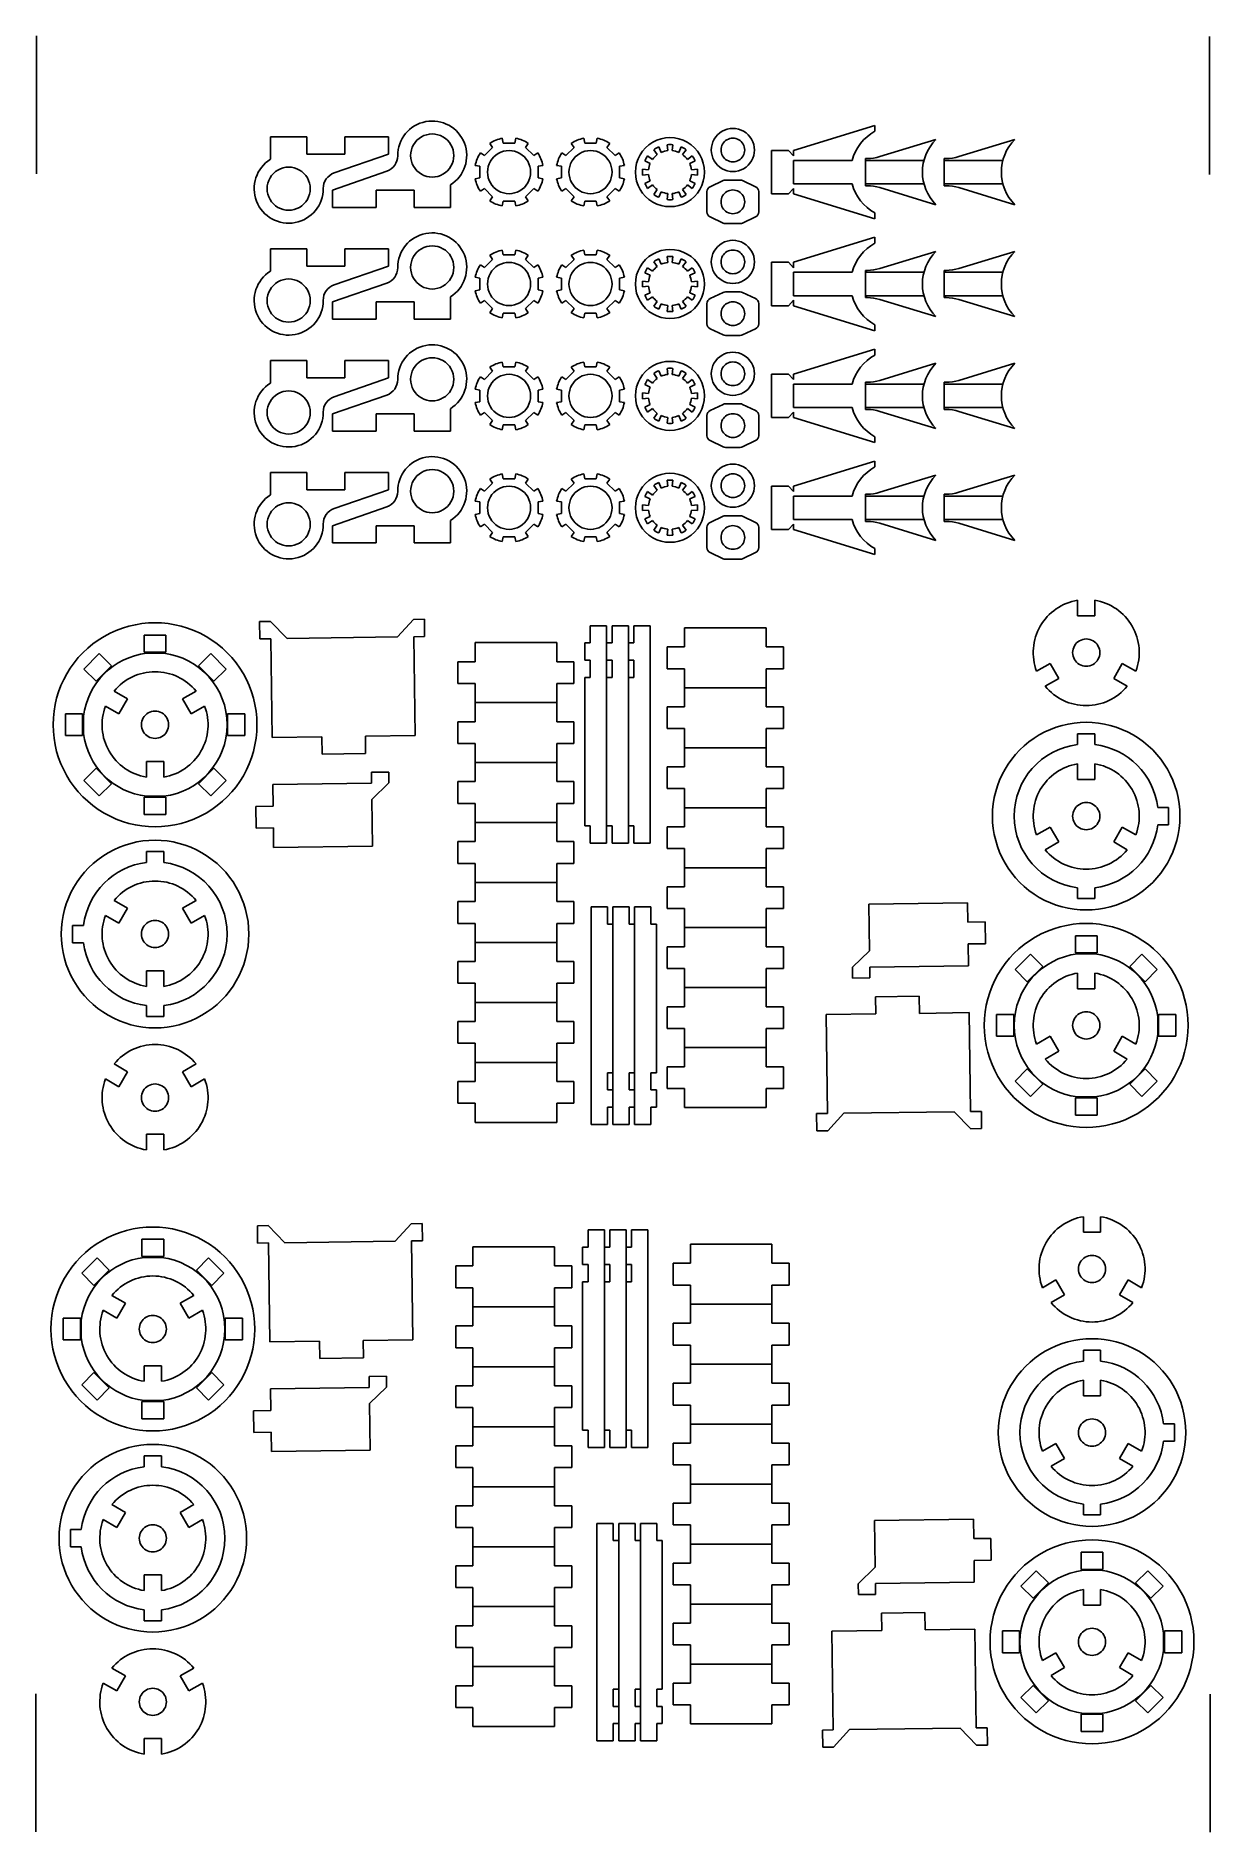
# Model space of a CAD drawing. Extents: x 1 to 217, y 1 to 331.
import ezdxf

# ---------------------------------------------------------------- set-up
doc = ezdxf.new("R2010")
doc.units = 0
doc.layers.get('0').update_dxf_attribs({"linetype": 'CONTINUOUS'})
doc.layers.add('02___PRT_ALL_AXES', color=7, linetype='CONTINUOUS')
doc.layers.add('3_ALL_SYMBOLS', color=7, linetype='CONTINUOUS')

msp = doc.modelspace()

# ---------------------------------------------------------------- linework, layer by layer
at = {"color": 7}
for p, q in [((154.985189, 314.461668), (139.985188, 309.875708)), ((154.985189, 313.375708), (154.985189, 314.461668)), ((43.794451, 312.352708), (43.794451, 308.230168)), ((50.468558, 312.352708), (43.794451, 312.352708)), ((50.468558, 309.177708), (50.468558, 312.352708)), ((57.468558, 309.177708), (57.468558, 312.352708)), ((57.468558, 312.352708), (65.468559, 312.352708)), ((65.468559, 309.177708), (65.468559, 312.352708)), ((86.432353, 312.103695), (86.606995, 311.225708)), ((88.735357, 311.225708), (86.606995, 311.225708)), ((88.735357, 311.225708), (88.909999, 312.103695)), ((101.412771, 312.103695), (101.587416, 311.225708)), ((103.715778, 311.225708), (101.587416, 311.225708)), ((103.715778, 311.225708), (103.89042, 312.103695)), ((115.657359, 309.501342), (115.207446, 310.511863)), ((116.741123, 310.92281), (116.856747, 309.822717)), ((117.686444, 309.822717), (117.802067, 310.92281)), ((119.335745, 310.511863), (118.885832, 309.501342)), ((155.889393, 308.72527), (166.194012, 311.875708)), ((170.406531, 308.72527), (180.71115, 311.875708)), ((57.468558, 309.177708), (50.468558, 309.177708)), ((55.499607, 305.725527), (65.468559, 309.177708)), ((112.635442, 307.939857), (113.645961, 307.489944)), ((114.060808, 308.208481), (113.165913, 308.858661)), ((114.288643, 309.981391), (114.938824, 309.086494)), ((119.604369, 309.086494), (120.254547, 309.981391)), ((121.377278, 308.858661), (120.482383, 308.208481)), ((120.897229, 307.489944), (121.907749, 307.939857)), ((135.97119, 309.875708), (135.97119, 301.875708)), ((139.095189, 309.875708), (135.97119, 309.875708)), ((139.985188, 308.861208), (139.095189, 309.875708)), ((139.985188, 309.875708), (139.985188, 308.861208)), ((139.985188, 303.725708), (139.985188, 308.025708)), ((150.761596, 308.025708), (139.985188, 308.025708)), ((153.214809, 308.375708), (153.55042, 308.375708)), ((153.214809, 303.375708), (153.214809, 308.375708)), ((153.214809, 308.025708), (163.991214, 308.025708)), ((167.731945, 308.375708), (168.067558, 308.375708)), ((167.731945, 303.375708), (167.731945, 308.375708)), ((167.731945, 308.025708), (178.508352, 308.025708)), ((65.164304, 306.02589), (55.195351, 302.573708)), ((113.324586, 306.290556), (112.224493, 306.40618)), ((112.224493, 305.345236), (113.324586, 305.460861)), ((113.645961, 304.261472), (112.635442, 303.811559)), ((121.907749, 303.811559), (120.897229, 304.261472)), ((122.318698, 306.40618), (121.218604, 306.290556)), ((121.218604, 305.460861), (122.318698, 305.345236)), ((127.048661, 304.318881), (124.649329, 303.185338)), ((130.202164, 304.414708), (127.475829, 304.414708)), ((133.028665, 303.185338), (130.62933, 304.318881)), ((55.195351, 302.573708), (55.195351, 299.398708)), ((63.195352, 302.573708), (63.195352, 299.398708)), ((63.195352, 302.573708), (70.195353, 302.573708)), ((70.195353, 302.573708), (70.195353, 299.398708)), ((76.869459, 299.398708), (76.869459, 303.521249)), ((113.165913, 302.892755), (114.060808, 303.542935)), ((114.938824, 302.664922), (114.288643, 301.770026)), ((115.207446, 301.239554), (115.657359, 302.250075)), ((116.856747, 301.928699), (116.741123, 300.828606)), ((117.802067, 300.828606), (117.686444, 301.928699)), ((118.885832, 302.250075), (119.335745, 301.239554)), ((120.254547, 301.770026), (119.604369, 302.664922)), ((120.482383, 303.542935), (121.377278, 302.892755)), ((124.076497, 302.281165), (124.076497, 298.548251)), ((133.601497, 298.548251), (133.601497, 302.281165)), ((135.97119, 301.875708), (139.095189, 301.875708)), ((139.095189, 301.875708), (139.985188, 302.890208)), ((150.761596, 303.725708), (139.985188, 303.725708)), ((139.985188, 302.890208), (139.985188, 301.875708)), ((139.985188, 301.875708), (154.985189, 297.289748)), ((153.214809, 303.725708), (163.991214, 303.725708)), ((153.55042, 303.375708), (153.214809, 303.375708)), ((166.194012, 299.875708), (155.889393, 303.026146)), ((167.731945, 303.725708), (178.508352, 303.725708)), ((168.067558, 303.375708), (167.731945, 303.375708)), ((180.71115, 299.875708), (170.406531, 303.026146)), ((63.195352, 299.398708), (55.195351, 299.398708)), ((70.195353, 299.398708), (76.869459, 299.398708)), ((124.649329, 297.644079), (127.048661, 296.510536)), ((130.62933, 296.510536), (133.028665, 297.644079)), ((154.985189, 297.289748), (154.985189, 298.375708)), ((127.475829, 296.414708), (130.202164, 296.414708)), ((43.794451, 291.778708), (43.794451, 287.656168)), ((50.468558, 291.778708), (43.794451, 291.778708)), ((50.468558, 288.603708), (50.468558, 291.778708)), ((57.468558, 288.603708), (57.468558, 291.778708)), ((57.468558, 291.778708), (65.468559, 291.778708)), ((65.468559, 288.603708), (65.468559, 291.778708)), ((86.432353, 291.529695), (86.606995, 290.651708)), ((88.735357, 290.651708), (88.909999, 291.529695)), ((101.412771, 291.529695), (101.587416, 290.651708)), ((103.715778, 290.651708), (103.89042, 291.529695)), ((154.985189, 293.887668), (139.985188, 289.301708)), ((154.985189, 292.801708), (154.985189, 293.887668)), ((155.889393, 288.15127), (166.194012, 291.301708)), ((170.406531, 288.15127), (180.71115, 291.301708)), ((57.468558, 288.603708), (50.468558, 288.603708)), ((55.499607, 285.151527), (65.468559, 288.603708)), ((88.735357, 290.651708), (86.606995, 290.651708)), ((103.715778, 290.651708), (101.587416, 290.651708)), ((112.635442, 287.365857), (113.645961, 286.915944)), ((114.060808, 287.634481), (113.165913, 288.284661)), ((114.288643, 289.407391), (114.938824, 288.512494)), ((115.657359, 288.927342), (115.207446, 289.937863)), ((116.741123, 290.34881), (116.856747, 289.248717)), ((117.686444, 289.248717), (117.802067, 290.34881)), ((119.335745, 289.937863), (118.885832, 288.927342)), ((119.604369, 288.512494), (120.254547, 289.407391)), ((121.377278, 288.284661), (120.482383, 287.634481)), ((120.897229, 286.915944), (121.907749, 287.365857)), ((139.095189, 289.301708), (135.97119, 289.301708)), ((135.97119, 289.301708), (135.97119, 281.301708)), ((139.985188, 288.287208), (139.095189, 289.301708)), ((139.985188, 289.301708), (139.985188, 288.287208)), ((150.761596, 287.451708), (139.985188, 287.451708)), ((139.985188, 283.151708), (139.985188, 287.451708)), ((153.214809, 287.801708), (153.55042, 287.801708)), ((153.214809, 282.801708), (153.214809, 287.801708)), ((153.214809, 287.451708), (163.991214, 287.451708)), ((167.731945, 287.801708), (168.067558, 287.801708)), ((167.731945, 282.801708), (167.731945, 287.801708)), ((167.731945, 287.451708), (178.508352, 287.451708)), ((65.164304, 285.45189), (55.195351, 281.999708)), ((113.324586, 285.716556), (112.224493, 285.83218)), ((112.224493, 284.771236), (113.324586, 284.886861)), ((122.318698, 285.83218), (121.218604, 285.716556)), ((121.218604, 284.886861), (122.318698, 284.771236)), ((55.195351, 281.999708), (55.195351, 278.824708)), ((63.195352, 281.999708), (63.195352, 278.824708)), ((63.195352, 281.999708), (70.195353, 281.999708)), ((70.195353, 281.999708), (70.195353, 278.824708)), ((76.869459, 278.824708), (76.869459, 282.947249)), ((113.645961, 283.687472), (112.635442, 283.237559)), ((113.165913, 282.318755), (114.060808, 282.968935)), ((114.938824, 282.090922), (114.288643, 281.196026)), ((115.207446, 280.665554), (115.657359, 281.676075)), ((116.856747, 281.354699), (116.741123, 280.254606)), ((117.802067, 280.254606), (117.686444, 281.354699)), ((118.885832, 281.676075), (119.335745, 280.665554)), ((120.254547, 281.196026), (119.604369, 282.090922)), ((120.482383, 282.968935), (121.377278, 282.318755)), ((121.907749, 283.237559), (120.897229, 283.687472)), ((124.076497, 281.707165), (124.076497, 277.974251)), ((127.048661, 283.744881), (124.649329, 282.611338)), ((130.202164, 283.840708), (127.475829, 283.840708)), ((133.028665, 282.611338), (130.62933, 283.744881)), ((133.601497, 277.974251), (133.601497, 281.707165)), ((135.97119, 281.301708), (139.095189, 281.301708)), ((139.095189, 281.301708), (139.985188, 282.316208)), ((150.761596, 283.151708), (139.985188, 283.151708)), ((139.985188, 282.316208), (139.985188, 281.301708)), ((139.985188, 281.301708), (154.985189, 276.715748)), ((153.214809, 283.151708), (163.991214, 283.151708)), ((153.55042, 282.801708), (153.214809, 282.801708)), ((166.194012, 279.301708), (155.889393, 282.452146)), ((167.731945, 283.151708), (178.508352, 283.151708)), ((168.067558, 282.801708), (167.731945, 282.801708)), ((180.71115, 279.301708), (170.406531, 282.452146)), ((63.195352, 278.824708), (55.195351, 278.824708)), ((70.195353, 278.824708), (76.869459, 278.824708)), ((154.985189, 276.715748), (154.985189, 277.801708)), ((124.649329, 277.070079), (127.048661, 275.936536)), ((127.475829, 275.840708), (130.202164, 275.840708)), ((130.62933, 275.936536), (133.028665, 277.070079)), ((43.794451, 271.204708), (43.794451, 267.082168)), ((50.468558, 271.204708), (43.794451, 271.204708)), ((50.468558, 268.029707), (50.468558, 271.204708)), ((57.468558, 268.029707), (57.468558, 271.204708)), ((57.468558, 271.204708), (65.468559, 271.204708)), ((65.468559, 268.029707), (65.468559, 271.204708)), ((86.432353, 270.955695), (86.606995, 270.077708)), ((88.735357, 270.077708), (88.909999, 270.955695)), ((101.412771, 270.955695), (101.587416, 270.077708)), ((103.715778, 270.077708), (103.89042, 270.955695)), ((154.985189, 273.313668), (139.985188, 268.727707)), ((154.985189, 272.227708), (154.985189, 273.313668)), ((57.468558, 268.029707), (50.468558, 268.029707)), ((55.499607, 264.577525), (65.468559, 268.029707)), ((88.735357, 270.077708), (86.606995, 270.077708)), ((103.715778, 270.077708), (101.587416, 270.077708)), ((114.060808, 267.06048), (113.165913, 267.71066)), ((114.288643, 268.833391), (114.938824, 267.938496)), ((115.657359, 268.353342), (115.207446, 269.363863)), ((116.741123, 269.77481), (116.856747, 268.674717)), ((117.686444, 268.674717), (117.802067, 269.77481)), ((119.335745, 269.363863), (118.885832, 268.353342)), ((119.604369, 267.938496), (120.254547, 268.833391)), ((121.377278, 267.71066), (120.482383, 267.06048)), ((139.095189, 268.727707), (135.97119, 268.727707)), ((135.97119, 268.727707), (135.97119, 260.727709)), ((139.985188, 267.713209), (139.095189, 268.727707)), ((139.985188, 268.727707), (139.985188, 267.713209)), ((155.889393, 267.577271), (166.194012, 270.727708)), ((170.406531, 267.577271), (180.71115, 270.727708)), ((65.164304, 264.877889), (55.195351, 261.42571)), ((113.324586, 265.142557), (112.224493, 265.25818)), ((112.224493, 264.197236), (113.324586, 264.31286)), ((112.635442, 266.791858), (113.645961, 266.341945)), ((120.897229, 266.341945), (121.907749, 266.791858)), ((122.318698, 265.25818), (121.218604, 265.142557)), ((121.218604, 264.31286), (122.318698, 264.197236)), ((150.761596, 266.877707), (139.985188, 266.877707)), ((139.985188, 262.577707), (139.985188, 266.877707)), ((153.214809, 267.227708), (153.55042, 267.227708)), ((153.214809, 262.227709), (153.214809, 267.227708)), ((153.214809, 266.877707), (163.991214, 266.877707)), ((167.731945, 267.227708), (168.067558, 267.227708)), ((167.731945, 262.227709), (167.731945, 267.227708)), ((167.731945, 266.877707), (178.508352, 266.877707)), ((55.195351, 261.42571), (55.195351, 258.25071)), ((63.195352, 261.42571), (63.195352, 258.25071)), ((63.195352, 261.42571), (70.195353, 261.42571)), ((70.195353, 261.42571), (70.195353, 258.25071)), ((76.869459, 258.25071), (76.869459, 262.373248)), ((113.645961, 263.113472), (112.635442, 262.663559)), ((113.165913, 261.744756), (114.060808, 262.394934)), ((114.938824, 261.516921), (114.288643, 260.622026)), ((115.207446, 260.091555), (115.657359, 261.102074)), ((118.885832, 261.102074), (119.335745, 260.091555)), ((120.254547, 260.622026), (119.604369, 261.516921)), ((120.482383, 262.394934), (121.377278, 261.744756)), ((121.907749, 262.663559), (120.897229, 263.113472)), ((124.076497, 261.133164), (124.076497, 257.40025)), ((127.048661, 263.170882), (124.649329, 262.037336)), ((130.202164, 263.266707), (127.475829, 263.266707)), ((133.028665, 262.037336), (130.62933, 263.170882)), ((133.601497, 257.40025), (133.601497, 261.133164)), ((139.095189, 260.727709), (139.985188, 261.742208)), ((150.761596, 262.577707), (139.985188, 262.577707)), ((139.985188, 261.742208), (139.985188, 260.727709)), ((153.214809, 262.577707), (163.991214, 262.577707)), ((153.55042, 262.227709), (153.214809, 262.227709)), ((166.194012, 258.727708), (155.889393, 261.878146)), ((167.731945, 262.577707), (178.508352, 262.577707)), ((168.067558, 262.227709), (167.731945, 262.227709)), ((180.71115, 258.727708), (170.406531, 261.878146)), ((63.195352, 258.25071), (55.195351, 258.25071)), ((70.195353, 258.25071), (76.869459, 258.25071)), ((116.856747, 260.780699), (116.741123, 259.680606)), ((117.802067, 259.680606), (117.686444, 260.780699)), ((135.97119, 260.727709), (139.095189, 260.727709)), ((139.985188, 260.727709), (154.985189, 256.141748)), ((124.649329, 256.496078), (127.048661, 255.362535)), ((127.475829, 255.266709), (130.202164, 255.266709)), ((130.62933, 255.362535), (133.028665, 256.496078)), ((154.985189, 256.141748), (154.985189, 257.227708)), ((154.985189, 252.739669), (139.985188, 248.153707)), ((154.985189, 251.653709), (154.985189, 252.739669)), ((43.794451, 250.63071), (43.794451, 246.508168)), ((50.468558, 250.63071), (43.794451, 250.63071)), ((50.468558, 247.45571), (50.468558, 250.63071)), ((57.468558, 247.45571), (57.468558, 250.63071)), ((57.468558, 250.63071), (65.468559, 250.63071)), ((65.468559, 247.45571), (65.468559, 250.63071)), ((86.432353, 250.381694), (86.606995, 249.503709)), ((88.735357, 249.503709), (86.606995, 249.503709)), ((88.735357, 249.503709), (88.909999, 250.381694)), ((101.412771, 250.381694), (101.587416, 249.503709)), ((103.715778, 249.503709), (101.587416, 249.503709)), ((103.715778, 249.503709), (103.89042, 250.381694)), ((114.288643, 248.259391), (114.938824, 247.364496)), ((115.657359, 247.779342), (115.207446, 248.789862)), ((116.741123, 249.200811), (116.856747, 248.100717)), ((117.686444, 248.100717), (117.802067, 249.200811)), ((119.335745, 248.789862), (118.885832, 247.779342)), ((119.604369, 247.364496), (120.254547, 248.259391)), ((139.095189, 248.153707), (135.97119, 248.153707)), ((135.97119, 248.153707), (135.97119, 240.153709)), ((139.985188, 247.139209), (139.095189, 248.153707)), ((139.985188, 248.153707), (139.985188, 247.139209)), ((155.889393, 247.003271), (166.194012, 250.153709)), ((170.406531, 247.003271), (180.71115, 250.153709)), ((57.468558, 247.45571), (50.468558, 247.45571)), ((55.499607, 244.003528), (65.468559, 247.45571)), ((113.324586, 244.568557), (112.224493, 244.68418)), ((112.635442, 246.217858), (113.645961, 245.767945)), ((114.060808, 246.486482), (113.165913, 247.13666)), ((121.377278, 247.13666), (120.482383, 246.486482)), ((120.897229, 245.767945), (121.907749, 246.217858)), ((122.318698, 244.68418), (121.218604, 244.568557)), ((150.761596, 246.30371), (139.985188, 246.30371)), ((139.985188, 242.003707), (139.985188, 246.30371)), ((153.214809, 246.653708), (153.55042, 246.653708)), ((153.214809, 241.653709), (153.214809, 246.653708)), ((153.214809, 246.30371), (163.991214, 246.30371)), ((167.731945, 246.653708), (168.067558, 246.653708)), ((167.731945, 241.653709), (167.731945, 246.653708)), ((167.731945, 246.30371), (178.508352, 246.30371)), ((65.164304, 244.303889), (55.195351, 240.85171)), ((76.869459, 237.67671), (76.869459, 241.799248)), ((112.224493, 243.623236), (113.324586, 243.73886)), ((113.645961, 242.539472), (112.635442, 242.089559)), ((113.165913, 241.170756), (114.060808, 241.820934)), ((120.482383, 241.820934), (121.377278, 241.170756)), ((121.907749, 242.089559), (120.897229, 242.539472)), ((121.218604, 243.73886), (122.318698, 243.623236)), ((127.048661, 242.596882), (124.649329, 241.463339)), ((130.202164, 242.692707), (127.475829, 242.692707)), ((133.028665, 241.463339), (130.62933, 242.596882)), ((139.095189, 240.153709), (139.985188, 241.168208)), ((150.761596, 242.003707), (139.985188, 242.003707)), ((139.985188, 241.168208), (139.985188, 240.153709)), ((153.214809, 242.003707), (163.991214, 242.003707)), ((153.55042, 241.653709), (153.214809, 241.653709)), ((166.194012, 238.153708), (155.889393, 241.304146)), ((167.731945, 242.003707), (178.508352, 242.003707)), ((168.067558, 241.653709), (167.731945, 241.653709)), ((180.71115, 238.153708), (170.406531, 241.304146)), ((55.195351, 240.85171), (55.195351, 237.67671)), ((63.195352, 240.85171), (63.195352, 237.67671)), ((63.195352, 240.85171), (70.195353, 240.85171)), ((70.195353, 240.85171), (70.195353, 237.67671)), ((114.938824, 240.942921), (114.288643, 240.048026)), ((115.207446, 239.517555), (115.657359, 240.528074)), ((116.856747, 240.206699), (116.741123, 239.106606)), ((117.802067, 239.106606), (117.686444, 240.206699)), ((118.885832, 240.528074), (119.335745, 239.517555)), ((120.254547, 240.048026), (119.604369, 240.942921)), ((124.076497, 240.559167), (124.076497, 236.82625)), ((133.601497, 236.82625), (133.601497, 240.559167)), ((135.97119, 240.153709), (139.095189, 240.153709)), ((139.985188, 240.153709), (154.985189, 235.567748)), ((63.195352, 237.67671), (55.195351, 237.67671)), ((70.195353, 237.67671), (76.869459, 237.67671)), ((124.649329, 235.922078), (127.048661, 234.788535)), ((127.475829, 234.692709), (130.202164, 234.692709)), ((130.62933, 234.788535), (133.028665, 235.922078)), ((154.985189, 235.567748), (154.985189, 236.653708)), ((192.255775, 224.273364), (192.255775, 227.143259)), ((195.430775, 224.273364), (195.430775, 227.143259)), ((41.791625, 223.226376), (43.791434, 223.253893)), ((41.835316, 220.051675), (41.791625, 223.226376)), ((43.791434, 223.253898), (46.834843, 220.120484)), ((67.142033, 220.39996), (70.098056, 223.615944)), ((70.098056, 223.615944), (72.097866, 223.643461)), ((72.141557, 220.468766), (72.097866, 223.643467)), ((105.61931, 182.466014), (105.61931, 222.466013)), ((109.619311, 182.466014), (109.619311, 222.466013)), ((113.619311, 182.466014), (113.619311, 222.466013)), ((119.956986, 222.079809), (119.956986, 218.565933)), ((119.956986, 222.079809), (134.956987, 222.079809)), ((134.956987, 222.079809), (134.956987, 218.565933)), ((192.255775, 224.273364), (195.430775, 224.273364)), ((20.54853, 217.573493), (20.54853, 220.748493)), ((20.54853, 220.748493), (24.54853, 220.748493)), ((24.54853, 220.748493), (24.54853, 217.573493)), ((41.835316, 220.051675), (43.835125, 220.079192)), ((43.835125, 220.0792), (44.085236, 201.905921)), ((46.834843, 220.120484), (67.142033, 220.39996)), ((70.141747, 220.441243), (72.141557, 220.46876)), ((70.391858, 202.267967), (70.141747, 220.441243)), ((81.434816, 215.844775), (81.434816, 219.358653)), ((96.434817, 219.358653), (81.434816, 219.358653)), ((96.434817, 215.844775), (96.434817, 219.358653)), ((116.781986, 214.565933), (116.781986, 218.565933)), ((119.956986, 218.565933), (116.781986, 218.565933)), ((134.956987, 218.565933), (138.131987, 218.565933)), ((138.131987, 218.565933), (138.131987, 214.565933)), ((9.468823, 214.502275), (12.29725, 217.3307)), ((14.542314, 215.085636), (11.713887, 212.257211)), ((12.29725, 217.3307), (14.542314, 215.085636)), ((24.54853, 217.573493), (20.54853, 217.573493)), ((30.554747, 215.085636), (32.79981, 217.3307)), ((33.383175, 212.257211), (30.554747, 215.085636)), ((32.79981, 217.3307), (35.628239, 214.502275)), ((78.259816, 211.844777), (78.259816, 215.844775)), ((81.434816, 215.844775), (78.259816, 215.844775)), ((96.434817, 215.844775), (99.609817, 215.844775)), ((99.609817, 215.844775), (99.609817, 211.844777)), ((101.619312, 216.116013), (102.61931, 216.116013)), ((102.61931, 212.941013), (102.61931, 216.116013)), ((105.61931, 216.116013), (106.619311, 216.116013)), ((106.619311, 212.941013), (106.619311, 216.116013)), ((109.619311, 216.116013), (110.619311, 216.116013)), ((110.619311, 212.941013), (110.619311, 216.116013)), ((184.718452, 214.088232), (187.203853, 215.52318)), ((187.203853, 215.52318), (188.791353, 212.773551)), ((198.895197, 212.773551), (200.482697, 215.52318)), ((202.968095, 214.088232), (200.482697, 215.52318)), ((11.713887, 212.257211), (9.468823, 214.502275)), ((35.628239, 214.502275), (33.383175, 212.257211)), ((81.434816, 211.844777), (78.259816, 211.844777)), ((81.434816, 204.817023), (81.434816, 211.844777)), ((96.434817, 204.817023), (96.434817, 211.844777)), ((96.434817, 211.844777), (99.609817, 211.844777)), ((101.619312, 212.941013), (102.61931, 212.941013)), ((101.619312, 212.941013), (101.619312, 185.641014)), ((105.61931, 212.941013), (106.619311, 212.941013)), ((109.619311, 212.941013), (110.619311, 212.941013)), ((119.956986, 214.565933), (116.781986, 214.565933)), ((119.956986, 214.565933), (119.956986, 207.538182)), ((134.956987, 214.565933), (134.956987, 207.538182)), ((134.956987, 214.565933), (138.131987, 214.565933)), ((186.305952, 211.338603), (188.791353, 212.773551)), ((201.380595, 211.338603), (198.895197, 212.773551)), ((15.011208, 210.435754), (17.496609, 209.00081)), ((17.496609, 209.00081), (15.909109, 206.251178)), ((30.085851, 210.435754), (27.600452, 209.00081)), ((29.187953, 206.251178), (27.600452, 209.00081)), ((96.434817, 208.330899), (81.434816, 208.330899)), ((119.956986, 211.052057), (134.956987, 211.052057)), ((6.05103, 202.250994), (6.05103, 206.250994)), ((6.05103, 206.250994), (9.22603, 206.250994)), ((9.22603, 206.250994), (9.22603, 202.250994)), ((13.423708, 207.686125), (15.909109, 206.251178)), ((31.673351, 207.686125), (29.187953, 206.251178)), ((35.871031, 202.250994), (35.871031, 206.250994)), ((35.871031, 206.250994), (39.046031, 206.250994)), ((39.046031, 206.250994), (39.046031, 202.250994)), ((78.259816, 200.817023), (78.259816, 204.817023)), ((81.434816, 204.817023), (78.259816, 204.817023)), ((96.434817, 204.817023), (99.609817, 204.817023)), ((99.609817, 204.817023), (99.609817, 200.817023)), ((116.781986, 203.538181), (116.781986, 207.538182)), ((119.956986, 207.538182), (116.781986, 207.538182)), ((134.956987, 207.538182), (138.131987, 207.538182)), ((138.131987, 207.538182), (138.131987, 203.538181)), ((9.22603, 202.250994), (6.05103, 202.250994)), ((39.046031, 202.250994), (35.871031, 202.250994)), ((44.085236, 201.905921), (53.238925, 202.031899)), ((53.238925, 202.031899), (53.282619, 198.857198)), ((61.23817, 202.141988), (70.391858, 202.267967)), ((61.23817, 202.141988), (61.28186, 198.967288)), ((119.956986, 203.538181), (116.781986, 203.538181)), ((119.956986, 203.538181), (119.956986, 196.510427)), ((134.956987, 203.538181), (134.956987, 196.510427)), ((134.956987, 203.538181), (138.131987, 203.538181)), ((192.255775, 202.60299), (195.430775, 202.60299)), ((192.255775, 202.60299), (192.255775, 200.602988)), ((195.430775, 202.60299), (195.430775, 200.602988)), ((61.28186, 198.967288), (53.282619, 198.857198)), ((81.434816, 200.817023), (78.259816, 200.817023)), ((81.434816, 193.789272), (81.434816, 200.817023)), ((96.434817, 200.817023), (99.609817, 200.817023)), ((96.434817, 193.789272), (96.434817, 200.817023)), ((119.956986, 200.024306), (134.956987, 200.024306)), ((9.468823, 193.999714), (11.713887, 196.244777)), ((11.713887, 196.244777), (14.542314, 193.416349)), ((20.96103, 197.500994), (20.96103, 194.631101)), ((24.13603, 197.500994), (20.96103, 197.500994)), ((24.13603, 197.500994), (24.13603, 194.631101)), ((30.554747, 193.416349), (33.383175, 196.244777)), ((33.383175, 196.244777), (35.628239, 193.999714)), ((62.349834, 195.52066), (65.524535, 195.564351)), ((62.349834, 195.52066), (62.377351, 193.520847)), ((65.524535, 195.564351), (65.552052, 193.564541)), ((96.434817, 197.303147), (81.434816, 197.303147)), ((116.781986, 192.510427), (116.781986, 196.510427)), ((119.956986, 196.510427), (116.781986, 196.510427)), ((134.956987, 196.510427), (138.131987, 196.510427)), ((138.131987, 196.510427), (138.131987, 192.510427)), ((192.255775, 194.198435), (192.255775, 197.068327)), ((195.430775, 194.198435), (195.430775, 197.068327)), ((12.29725, 191.171285), (9.468823, 193.999714)), ((14.542314, 193.416349), (12.29725, 191.171285)), ((32.79981, 191.171285), (30.554747, 193.416349)), ((35.628239, 193.999714), (32.79981, 191.171285)), ((44.204077, 193.270736), (62.377357, 193.520847)), ((44.259125, 189.271117), (44.204077, 193.270736)), ((62.41864, 190.521133), (65.552058, 193.564541)), ((78.259816, 189.789271), (78.259816, 193.789272)), ((81.434816, 193.789272), (78.259816, 193.789272)), ((96.434817, 193.789272), (99.609817, 193.789272)), ((99.609817, 193.789272), (99.609817, 189.789271)), ((119.956986, 192.510427), (116.781986, 192.510427)), ((119.956986, 192.510427), (119.956986, 185.482676)), ((134.956987, 192.510427), (134.956987, 185.482676)), ((134.956987, 192.510427), (138.131987, 192.510427)), ((192.255775, 194.198435), (195.430775, 194.198435)), ((20.54853, 187.753492), (20.54853, 190.928492)), ((20.54853, 190.928492), (24.54853, 190.928492)), ((24.54853, 190.928492), (24.54853, 187.753492)), ((44.259125, 189.271117), (41.084424, 189.227423)), ((41.139468, 185.227804), (41.084424, 189.227423)), ((62.536536, 181.954887), (62.41864, 190.521133)), ((81.434816, 189.789271), (78.259816, 189.789271)), ((81.434816, 182.761517), (81.434816, 189.789271)), ((96.434817, 189.789271), (99.609817, 189.789271)), ((96.434817, 182.761517), (96.434817, 189.789271)), ((119.956986, 188.996551), (134.956987, 188.996551)), ((206.997831, 189.035933), (209.00033, 189.035933)), ((209.00033, 189.035933), (209.00033, 185.860933)), ((24.54853, 187.753492), (20.54853, 187.753492)), ((44.314169, 185.271495), (41.139468, 185.227804)), ((44.363256, 181.704776), (44.314169, 185.271495)), ((96.434817, 186.275393), (81.434816, 186.275393)), ((101.619312, 185.641014), (102.61931, 185.641014)), ((102.61931, 182.466014), (102.61931, 185.641014)), ((105.61931, 185.641014), (106.619311, 185.641014)), ((106.619311, 182.466014), (106.619311, 185.641014)), ((109.619311, 185.641014), (110.619311, 185.641014)), ((110.619311, 182.466014), (110.619311, 185.641014)), ((116.781986, 181.482675), (116.781986, 185.482676)), ((119.956986, 185.482676), (116.781986, 185.482676)), ((134.956987, 185.482676), (138.131987, 185.482676)), ((138.131987, 185.482676), (138.131987, 181.482675)), ((184.718452, 184.013303), (187.203853, 185.448248)), ((187.203853, 185.448248), (188.791353, 182.698619)), ((198.895197, 182.698619), (200.482697, 185.448248)), ((202.968095, 184.013303), (200.482697, 185.448248)), ((206.997831, 185.860933), (209.00033, 185.860933)), ((62.536536, 181.954887), (44.363256, 181.704776)), ((81.434816, 182.761517), (78.259816, 182.761517)), ((78.259816, 178.761517), (78.259816, 182.761517)), ((96.434817, 182.761517), (99.609817, 182.761517)), ((99.609817, 182.761517), (99.609817, 178.761517)), ((102.61931, 182.466014), (105.61931, 182.466014)), ((106.619311, 182.466014), (109.619311, 182.466014)), ((110.619311, 182.466014), (113.619311, 182.466014)), ((186.305952, 181.263671), (188.791353, 182.698619)), ((201.380595, 181.263671), (198.895197, 182.698619)), ((20.96103, 178.922564), (20.96103, 180.922563)), ((20.96103, 180.922563), (24.13603, 180.922563)), ((24.13603, 178.922564), (24.13603, 180.922563)), ((81.434816, 178.761517), (78.259816, 178.761517)), ((81.434816, 171.733766), (81.434816, 178.761517)), ((96.434817, 178.761517), (99.609817, 178.761517)), ((96.434817, 171.733766), (96.434817, 178.761517)), ((119.956986, 181.482675), (116.781986, 181.482675)), ((119.956986, 181.482675), (119.956986, 174.454922)), ((134.956987, 181.482675), (134.956987, 174.454922)), ((134.956987, 181.482675), (138.131987, 181.482675)), ((96.434817, 175.247641), (81.434816, 175.247641)), ((119.956986, 177.9688), (134.956987, 177.9688)), ((15.011208, 171.95277), (17.496609, 170.517823)), ((30.085851, 171.95277), (27.600452, 170.517823)), ((116.781986, 170.454921), (116.781986, 174.454922)), ((119.956986, 174.454922), (116.781986, 174.454922)), ((134.956987, 174.454922), (138.131987, 174.454922)), ((138.131987, 174.454922), (138.131987, 170.454921)), ((192.255775, 174.293877), (192.255775, 172.293878)), ((195.430775, 172.293878), (192.255775, 172.293878)), ((195.430775, 174.293877), (195.430775, 172.293878)), ((13.423708, 169.203139), (15.909109, 167.768191)), ((17.496609, 170.517823), (15.909109, 167.768191)), ((29.187953, 167.768191), (27.600452, 170.517823)), ((31.673351, 169.203139), (29.187953, 167.768191)), ((81.434816, 171.733766), (78.259816, 171.733766)), ((78.259816, 167.733766), (78.259816, 171.733766)), ((96.434817, 171.733766), (99.609817, 171.733766)), ((99.609817, 171.733766), (99.609817, 167.733766)), ((102.772492, 170.750428), (102.772492, 130.750426)), ((105.772492, 170.750428), (102.772492, 170.750428)), ((105.772492, 170.750428), (105.772492, 167.575428)), ((106.772493, 170.750428), (106.772493, 130.750426)), ((109.772492, 170.750428), (106.772493, 170.750428)), ((109.772492, 170.750428), (109.772492, 167.575428)), ((110.772493, 170.750428), (110.772493, 130.750426)), ((113.772493, 170.750428), (110.772493, 170.750428)), ((113.772493, 170.750428), (113.772493, 167.575428)), ((119.956986, 170.454921), (116.781986, 170.454921)), ((119.956986, 170.454921), (119.956986, 163.42717)), ((134.956987, 170.454921), (134.956987, 163.42717)), ((134.956987, 170.454921), (138.131987, 170.454921)), ((153.85527, 171.261555), (172.02855, 171.511663)), ((153.85527, 171.261555), (153.973163, 162.695309)), ((172.02855, 171.511663), (172.077637, 167.944944)), ((7.391474, 164.180506), (7.391474, 167.355506)), ((9.393974, 167.355506), (7.391474, 167.355506)), ((81.434816, 167.733766), (78.259816, 167.733766)), ((81.434816, 160.706012), (81.434816, 167.733766)), ((96.434817, 167.733766), (99.609817, 167.733766)), ((96.434817, 160.706012), (96.434817, 167.733766)), ((106.772493, 167.575428), (105.772492, 167.575428)), ((110.772493, 167.575428), (109.772492, 167.575428)), ((114.772494, 167.575428), (113.772493, 167.575428)), ((114.772494, 140.275426), (114.772494, 167.575428)), ((119.956986, 166.941046), (134.956987, 166.941046)), ((172.077637, 167.944944), (175.252335, 167.988638)), ((175.252335, 167.988638), (175.307379, 163.989015)), ((191.843273, 165.462946), (195.843274, 165.462946)), ((191.843273, 162.287946), (191.843273, 165.462946)), ((195.843274, 165.462946), (195.843274, 162.287946)), ((9.393974, 164.180506), (7.391474, 164.180506)), ((96.434817, 164.21989), (81.434816, 164.21989)), ((116.781986, 159.42717), (116.781986, 163.42717)), ((119.956986, 163.42717), (116.781986, 163.42717)), ((134.956987, 163.42717), (138.131987, 163.42717)), ((138.131987, 163.42717), (138.131987, 159.42717)), ((153.973163, 162.695309), (150.839746, 159.6519)), ((172.132681, 163.945324), (175.307379, 163.989015)), ((172.132681, 163.945324), (172.187726, 159.945702)), ((180.763568, 159.216728), (183.591993, 162.045156)), ((183.591993, 162.045156), (185.837057, 159.80009)), ((195.843274, 162.287946), (191.843273, 162.287946)), ((201.84949, 159.80009), (204.094554, 162.045156)), ((204.094554, 162.045156), (206.922982, 159.216728)), ((20.96103, 159.018007), (20.96103, 156.148114)), ((24.13603, 159.018007), (20.96103, 159.018007)), ((24.13603, 159.018007), (24.13603, 156.148114)), ((81.434816, 160.706012), (78.259816, 160.706012)), ((78.259816, 156.706011), (78.259816, 160.706012)), ((96.434817, 160.706012), (99.609817, 160.706012)), ((99.609817, 160.706012), (99.609817, 156.706011)), ((119.956986, 159.42717), (116.781986, 159.42717)), ((119.956986, 159.42717), (119.956986, 152.399419)), ((134.956987, 159.42717), (134.956987, 152.399419)), ((134.956987, 159.42717), (138.131987, 159.42717)), ((150.867271, 157.652091), (150.839754, 159.6519)), ((172.187726, 159.945702), (154.014447, 159.695594)), ((154.041969, 157.695781), (154.014452, 159.695594)), ((183.008631, 156.971664), (180.763568, 159.216728)), ((185.837057, 159.80009), (183.008631, 156.971664)), ((192.255775, 155.715448), (192.255775, 158.58534)), ((195.430775, 155.715448), (195.430775, 158.58534)), ((204.677919, 156.971664), (201.84949, 159.80009)), ((206.922982, 159.216728), (204.677919, 156.971664)), ((81.434816, 156.706011), (78.259816, 156.706011)), ((81.434816, 149.67826), (81.434816, 156.706011)), ((96.434817, 156.706011), (99.609817, 156.706011)), ((96.434817, 149.67826), (96.434817, 156.706011)), ((119.956986, 155.913294), (134.956987, 155.913294)), ((154.041969, 157.695781), (150.867271, 157.652091)), ((192.255775, 155.715448), (195.430775, 155.715448)), ((20.96103, 150.613451), (20.96103, 152.61345)), ((24.13603, 150.613451), (24.13603, 152.61345)), ((96.434817, 153.192136), (81.434816, 153.192136)), ((116.781986, 148.399418), (116.781986, 152.399419)), ((119.956986, 152.399419), (116.781986, 152.399419)), ((134.956987, 152.399419), (138.131987, 152.399419)), ((138.131987, 152.399419), (138.131987, 148.399418)), ((155.109943, 154.249154), (163.109188, 154.359243)), ((155.153637, 151.074453), (155.109943, 154.249154)), ((163.152878, 151.184542), (163.109188, 154.359243)), ((24.13603, 150.613451), (20.96103, 150.613451)), ((81.434816, 149.67826), (78.259816, 149.67826)), ((78.259816, 145.67826), (78.259816, 149.67826)), ((96.434817, 149.67826), (99.609817, 149.67826)), ((99.609817, 149.67826), (99.609817, 145.67826)), ((155.153637, 151.074453), (145.999948, 150.948475)), ((145.999948, 150.948475), (146.250056, 132.775195)), ((172.306567, 151.310521), (163.152878, 151.184542)), ((172.556678, 133.137241), (172.306567, 151.310521)), ((177.345775, 150.965448), (180.520775, 150.965448)), ((177.345775, 146.965447), (177.345775, 150.965448)), ((180.520775, 150.965448), (180.520775, 146.965447)), ((207.165775, 150.965448), (210.340775, 150.965448)), ((207.165775, 146.965447), (207.165775, 150.965448)), ((210.340775, 150.965448), (210.340775, 146.965447)), ((81.434816, 145.67826), (78.259816, 145.67826)), ((81.434816, 138.650506), (81.434816, 145.67826)), ((96.434817, 145.67826), (99.609817, 145.67826)), ((96.434817, 138.650506), (96.434817, 145.67826)), ((119.956986, 148.399418), (116.781986, 148.399418)), ((119.956986, 148.399418), (119.956986, 141.371664)), ((134.956987, 148.399418), (138.131987, 148.399418)), ((134.956987, 148.399418), (134.956987, 141.371664)), ((180.520775, 146.965447), (177.345775, 146.965447)), ((184.718452, 145.530316), (187.203853, 146.965261)), ((187.203853, 146.965261), (188.791353, 144.215632)), ((198.895197, 144.215632), (200.482697, 146.965261)), ((202.968095, 145.530316), (200.482697, 146.965261)), ((210.340775, 146.965447), (207.165775, 146.965447)), ((96.434817, 142.164384), (81.434816, 142.164384)), ((119.956986, 144.88554), (134.956987, 144.88554)), ((186.305952, 142.780684), (188.791353, 144.215632)), ((201.380595, 142.780684), (198.895197, 144.215632)), ((13.423708, 139.128206), (15.909109, 137.693262)), ((15.011208, 141.877838), (17.496609, 140.442891)), ((17.496609, 140.442891), (15.909109, 137.693262)), ((30.085851, 141.877838), (27.600452, 140.442891)), ((29.187953, 137.693262), (27.600452, 140.442891)), ((31.673351, 139.128206), (29.187953, 137.693262)), ((105.772492, 140.275426), (105.772492, 137.100426)), ((106.772493, 140.275426), (105.772492, 140.275426)), ((109.772492, 140.275426), (109.772492, 137.100426)), ((110.772493, 140.275426), (109.772492, 140.275426)), ((113.772493, 140.275426), (113.772493, 137.100426)), ((114.772494, 140.275426), (113.772493, 140.275426)), ((116.781986, 137.371664), (116.781986, 141.371664)), ((119.956986, 141.371664), (116.781986, 141.371664)), ((134.956987, 141.371664), (138.131987, 141.371664)), ((138.131987, 141.371664), (138.131987, 137.371664)), ((180.763568, 138.714167), (183.008631, 140.95923)), ((183.008631, 140.95923), (185.837057, 138.130802)), ((201.84949, 138.130802), (204.677919, 140.95923)), ((204.677919, 140.95923), (206.922982, 138.714167)), ((81.434816, 138.650506), (78.259816, 138.650506)), ((78.259816, 134.650508), (78.259816, 138.650506)), ((96.434817, 138.650506), (99.609817, 138.650506)), ((99.609817, 138.650506), (99.609817, 134.650508)), ((106.772493, 137.100426), (105.772492, 137.100426)), ((110.772493, 137.100426), (109.772492, 137.100426)), ((114.772494, 137.100426), (113.772493, 137.100426)), ((119.956986, 137.371664), (116.781986, 137.371664)), ((119.956986, 137.371664), (119.956986, 133.857788)), ((134.956987, 137.371664), (138.131987, 137.371664)), ((134.956987, 137.371664), (134.956987, 133.857788)), ((183.591993, 135.885738), (180.763568, 138.714167)), ((185.837057, 138.130802), (183.591993, 135.885738)), ((191.843273, 135.642948), (195.843274, 135.642948)), ((191.843273, 132.467948), (191.843273, 135.642948)), ((195.843274, 135.642948), (195.843274, 132.467948)), ((204.094554, 135.885738), (201.84949, 138.130802)), ((206.922982, 138.714167), (204.094554, 135.885738)), ((81.434816, 134.650508), (78.259816, 134.650508)), ((81.434816, 131.13663), (81.434816, 134.650508)), ((96.434817, 134.650508), (99.609817, 134.650508)), ((96.434817, 131.13663), (96.434817, 134.650508)), ((119.956986, 133.857788), (134.956987, 133.857788)), ((146.250056, 132.775195), (144.250246, 132.747679)), ((144.250246, 132.747673), (144.293937, 129.572975)), ((149.249773, 132.816479), (146.29375, 129.600497)), ((169.556961, 133.095958), (149.249773, 132.816479)), ((172.600369, 129.962543), (169.556961, 133.095958)), ((174.556488, 133.164763), (172.556678, 133.137247)), ((174.556488, 133.164763), (174.600181, 129.990065)), ((195.843274, 132.467948), (191.843273, 132.467948)), ((24.13603, 128.943075), (20.96103, 128.943075)), ((20.96103, 128.943075), (20.96103, 126.073182)), ((24.13603, 128.943075), (24.13603, 126.073182)), ((96.434817, 131.13663), (81.434816, 131.13663)), ((146.29375, 129.600497), (144.293937, 129.57298)), ((174.600181, 129.990065), (172.600369, 129.962549)), ((66.730231, 109.288199), (69.686255, 112.504183)), ((69.686255, 112.504183), (71.686064, 112.5317)), ((71.729758, 109.357008), (71.686064, 112.531706)), ((193.323032, 110.922424), (193.323032, 113.792316)), ((196.498032, 110.922424), (196.498032, 113.792316)), ((20.13673, 106.461732), (20.13673, 109.636732)), ((20.13673, 109.636732), (24.13673, 109.636732)), ((24.13673, 109.636732), (24.13673, 106.461732)), ((41.379823, 112.114615), (43.379636, 112.142132)), ((41.423517, 108.939917), (41.379823, 112.114615)), ((43.379636, 112.142137), (46.423041, 109.008723)), ((46.423041, 109.008723), (66.730231, 109.288199)), ((69.729948, 109.329485), (71.729758, 109.357002)), ((69.980056, 91.156206), (69.729948, 109.329485)), ((105.207511, 71.354253), (105.207511, 111.354255)), ((109.207512, 71.354253), (109.207512, 111.354255)), ((113.207512, 71.354253), (113.207512, 111.354255)), ((193.323032, 110.922424), (196.498032, 110.922424)), ((9.057022, 103.390514), (11.88545, 106.218942)), ((11.88545, 106.218942), (14.130514, 103.973876)), ((24.13673, 106.461732), (20.13673, 106.461732)), ((30.142948, 103.973876), (32.388011, 106.218942)), ((32.388011, 106.218942), (35.216437, 103.390514)), ((41.423517, 108.939917), (43.423326, 108.967434)), ((43.423326, 108.967439), (43.673437, 90.79416)), ((81.023017, 104.733017), (81.023017, 108.246892)), ((96.023018, 108.246892), (81.023017, 108.246892)), ((96.023018, 104.733017), (96.023018, 108.246892)), ((121.024244, 108.728868), (121.024244, 105.214993)), ((121.024244, 108.728868), (136.024245, 108.728868)), ((136.024245, 108.728868), (136.024245, 105.214993)), ((11.302086, 101.14545), (9.057022, 103.390514)), ((14.130514, 103.973876), (11.302086, 101.14545)), ((32.971373, 101.14545), (30.142948, 103.973876)), ((35.216437, 103.390514), (32.971373, 101.14545)), ((77.848017, 100.733016), (77.848017, 104.733017)), ((81.023017, 104.733017), (77.848017, 104.733017)), ((96.023018, 104.733017), (99.198018, 104.733017)), ((99.198018, 104.733017), (99.198018, 100.733016)), ((101.207511, 105.004255), (102.207512, 105.004255)), ((102.207512, 101.829255), (102.207512, 105.004255)), ((105.207511, 105.004255), (106.207512, 105.004255)), ((106.207512, 101.829255), (106.207512, 105.004255)), ((109.207512, 105.004255), (110.20751, 105.004255)), ((110.20751, 101.829255), (110.20751, 105.004255)), ((117.849244, 101.214992), (117.849244, 105.214993)), ((121.024244, 105.214993), (117.849244, 105.214993)), ((136.024245, 105.214993), (139.199245, 105.214993)), ((139.199245, 105.214993), (139.199245, 101.214992)), ((14.599408, 99.323993), (17.084809, 97.889049)), ((29.674052, 99.323993), (27.188652, 97.889049)), ((81.023017, 100.733016), (77.848017, 100.733016)), ((81.023017, 93.705262), (81.023017, 100.733016)), ((96.023018, 93.705262), (96.023018, 100.733016)), ((96.023018, 100.733016), (99.198018, 100.733016)), ((101.207511, 101.829255), (102.207512, 101.829255)), ((101.207511, 101.829255), (101.207511, 74.529253)), ((105.207511, 101.829255), (106.207512, 101.829255)), ((109.207512, 101.829255), (110.20751, 101.829255)), ((121.024244, 101.214992), (117.849244, 101.214992)), ((121.024244, 101.214992), (121.024244, 94.187239)), ((136.024245, 101.214992), (136.024245, 94.187239)), ((136.024245, 101.214992), (139.199245, 101.214992)), ((185.785709, 100.737292), (188.27111, 102.172239)), ((187.373209, 97.987663), (189.85861, 99.422608)), ((188.27111, 102.172239), (189.85861, 99.422608)), ((199.962451, 99.422608), (201.549951, 102.172239)), ((202.447852, 97.987663), (199.962451, 99.422608)), ((204.035352, 100.737292), (201.549951, 102.172239)), ((13.011908, 96.574364), (15.497309, 95.139417)), ((17.084809, 97.889049), (15.497309, 95.139417)), ((28.776151, 95.139417), (27.188652, 97.889049)), ((31.261552, 96.574364), (28.776151, 95.139417)), ((96.023018, 97.219138), (81.023017, 97.219138)), ((121.024244, 97.701117), (136.024245, 97.701117)), ((5.63923, 91.139233), (5.63923, 95.139233)), ((5.63923, 95.139233), (8.81423, 95.139233)), ((8.81423, 95.139233), (8.81423, 91.139233)), ((35.45923, 91.139233), (35.45923, 95.139233)), ((35.45923, 95.139233), (38.63423, 95.139233)), ((38.63423, 95.139233), (38.63423, 91.139233)), ((77.848017, 89.705262), (77.848017, 93.705262)), ((81.023017, 93.705262), (77.848017, 93.705262)), ((96.023018, 93.705262), (99.198018, 93.705262)), ((99.198018, 93.705262), (99.198018, 89.705262)), ((117.849244, 90.187238), (117.849244, 94.187239)), ((121.024244, 94.187239), (117.849244, 94.187239)), ((136.024245, 94.187239), (139.199245, 94.187239)), ((139.199245, 94.187239), (139.199245, 90.187238)), ((8.81423, 91.139233), (5.63923, 91.139233)), ((38.63423, 91.139233), (35.45923, 91.139233)), ((43.673437, 90.79416), (52.827126, 90.920138)), ((52.827126, 90.920138), (52.870817, 87.745437)), ((60.826368, 91.030227), (69.980056, 91.156206)), ((60.826368, 91.030227), (60.870059, 87.855527)), ((81.023017, 89.705262), (77.848017, 89.705262)), ((81.023017, 82.677511), (81.023017, 89.705262)), ((96.023018, 89.705262), (99.198018, 89.705262)), ((96.023018, 82.677511), (96.023018, 89.705262)), ((121.024244, 90.187238), (117.849244, 90.187238)), ((121.024244, 90.187238), (121.024244, 83.159487)), ((136.024245, 90.187238), (136.024245, 83.159487)), ((136.024245, 90.187238), (139.199245, 90.187238)), ((193.323032, 89.25205), (196.498032, 89.25205)), ((193.323032, 89.25205), (193.323032, 87.252048)), ((196.498032, 89.25205), (196.498032, 87.252048)), ((20.54923, 86.389233), (20.54923, 83.51934)), ((23.72423, 86.389233), (20.54923, 86.389233)), ((23.72423, 86.389233), (23.72423, 83.51934)), ((60.870059, 87.855527), (52.870817, 87.745437)), ((96.023018, 86.191386), (81.023017, 86.191386)), ((121.024244, 86.673363), (136.024245, 86.673363)), ((9.057022, 82.887953), (11.302086, 85.133016)), ((11.88545, 80.059524), (9.057022, 82.887953)), ((11.302086, 85.133016), (14.130514, 82.304588)), ((30.142948, 82.304588), (32.971373, 85.133016)), ((35.216437, 82.887953), (32.388011, 80.059524)), ((32.971373, 85.133016), (35.216437, 82.887953)), ((61.938035, 84.408899), (65.112733, 84.45259)), ((61.938035, 84.408899), (61.965552, 82.409086)), ((65.112733, 84.45259), (65.14025, 82.45278)), ((77.848017, 78.67751), (77.848017, 82.677511)), ((81.023017, 82.677511), (77.848017, 82.677511)), ((96.023018, 82.677511), (99.198018, 82.677511)), ((99.198018, 82.677511), (99.198018, 78.67751)), ((117.849244, 79.159487), (117.849244, 83.159487)), ((121.024244, 83.159487), (117.849244, 83.159487)), ((136.024245, 83.159487), (139.199245, 83.159487)), ((139.199245, 83.159487), (139.199245, 79.159487)), ((193.323032, 80.847492), (193.323032, 83.717387)), ((196.498032, 80.847492), (196.498032, 83.717387)), ((14.130514, 82.304588), (11.88545, 80.059524)), ((20.13673, 76.641734), (20.13673, 79.816734)), ((20.13673, 79.816734), (24.13673, 79.816734)), ((24.13673, 79.816734), (24.13673, 76.641734)), ((32.388011, 80.059524), (30.142948, 82.304588)), ((43.792278, 82.158978), (61.965558, 82.409086)), ((43.847323, 78.159356), (43.792278, 82.158978)), ((62.006841, 79.409372), (65.140256, 82.45278)), ((62.124734, 70.843126), (62.006841, 79.409372)), ((193.323032, 80.847492), (196.498032, 80.847492)), ((24.13673, 76.641734), (20.13673, 76.641734)), ((43.847323, 78.159356), (40.672625, 78.115665)), ((40.72767, 74.116043), (40.672625, 78.115665)), ((81.023017, 78.67751), (77.848017, 78.67751)), ((81.023017, 71.649757), (81.023017, 78.67751)), ((96.023018, 78.67751), (99.198018, 78.67751)), ((96.023018, 71.649757), (96.023018, 78.67751)), ((121.024244, 79.159487), (117.849244, 79.159487)), ((121.024244, 79.159487), (121.024244, 72.131736)), ((136.024245, 79.159487), (136.024245, 72.131736)), ((136.024245, 79.159487), (139.199245, 79.159487)), ((43.902368, 74.159734), (40.72767, 74.116043)), ((43.951454, 70.593015), (43.902368, 74.159734)), ((96.023018, 75.163635), (81.023017, 75.163635)), ((101.207511, 74.529253), (102.207512, 74.529253)), ((102.207512, 71.354253), (102.207512, 74.529253)), ((105.207511, 74.529253), (106.207512, 74.529253)), ((106.207512, 71.354253), (106.207512, 74.529253)), ((109.207512, 74.529253), (110.20751, 74.529253)), ((110.20751, 71.354253), (110.20751, 74.529253)), ((121.024244, 75.645611), (136.024245, 75.645611)), ((208.065088, 75.684992), (210.067587, 75.684992)), ((210.067587, 75.684992), (210.067587, 72.509992)), ((20.54923, 67.810803), (20.54923, 69.810802)), ((20.54923, 69.810802), (23.72423, 69.810802)), ((23.72423, 67.810803), (23.72423, 69.810802)), ((62.124734, 70.843126), (43.951454, 70.593015)), ((81.023017, 71.649757), (77.848017, 71.649757)), ((77.848017, 67.649759), (77.848017, 71.649757)), ((96.023018, 71.649757), (99.198018, 71.649757)), ((99.198018, 71.649757), (99.198018, 67.649759)), ((102.207512, 71.354253), (105.207511, 71.354253)), ((106.207512, 71.354253), (109.207512, 71.354253)), ((110.20751, 71.354253), (113.207512, 71.354253)), ((117.849244, 68.131735), (117.849244, 72.131736)), ((121.024244, 72.131736), (117.849244, 72.131736)), ((136.024245, 72.131736), (139.199245, 72.131736)), ((139.199245, 72.131736), (139.199245, 68.131735)), ((185.785709, 70.662363), (188.27111, 72.097307)), ((188.27111, 72.097307), (189.85861, 69.347678)), ((199.962451, 69.347678), (201.549951, 72.097307)), ((204.035352, 70.662363), (201.549951, 72.097307)), ((208.065088, 72.509992), (210.067587, 72.509992)), ((81.023017, 67.649759), (77.848017, 67.649759)), ((81.023017, 60.622005), (81.023017, 67.649759)), ((96.023018, 67.649759), (99.198018, 67.649759)), ((96.023018, 60.622005), (96.023018, 67.649759)), ((121.024244, 68.131735), (117.849244, 68.131735)), ((121.024244, 68.131735), (121.024244, 61.103981)), ((136.024245, 68.131735), (136.024245, 61.103981)), ((136.024245, 68.131735), (139.199245, 68.131735)), ((187.373209, 67.912731), (189.85861, 69.347678)), ((202.447852, 67.912731), (199.962451, 69.347678)), ((96.023018, 64.135881), (81.023017, 64.135881)), ((121.024244, 64.617857), (136.024245, 64.617857)), ((14.599408, 60.841009), (17.084809, 59.406062)), ((29.674052, 60.841009), (27.188652, 59.406062)), ((81.023017, 60.622005), (77.848017, 60.622005)), ((77.848017, 56.622005), (77.848017, 60.622005)), ((96.023018, 60.622005), (99.198018, 60.622005)), ((99.198018, 60.622005), (99.198018, 56.622005)), ((117.849244, 57.103981), (117.849244, 61.103981)), ((121.024244, 61.103981), (117.849244, 61.103981)), ((136.024245, 61.103981), (139.199245, 61.103981)), ((139.199245, 61.103981), (139.199245, 57.103981)), ((193.323032, 60.942937), (193.323032, 58.942935)), ((196.498032, 60.942937), (196.498032, 58.942935)), ((6.979674, 53.068748), (6.979674, 56.243748)), ((8.982174, 56.243748), (6.979674, 56.243748)), ((13.011908, 58.091378), (15.497309, 56.65643)), ((17.084809, 59.406062), (15.497309, 56.65643)), ((28.776151, 56.65643), (27.188652, 59.406062)), ((31.261552, 58.091378), (28.776151, 56.65643)), ((81.023017, 56.622005), (77.848017, 56.622005)), ((81.023017, 49.594254), (81.023017, 56.622005)), ((96.023018, 56.622005), (99.198018, 56.622005)), ((96.023018, 49.594254), (96.023018, 56.622005)), ((103.839749, 57.399484), (103.839749, 17.399485)), ((106.839749, 57.399484), (103.839749, 57.399484)), ((106.839749, 57.399484), (106.839749, 54.224484)), ((107.83975, 57.399484), (107.83975, 17.399485)), ((110.83975, 57.399484), (107.83975, 57.399484)), ((110.83975, 57.399484), (110.83975, 54.224484)), ((111.83975, 57.399484), (111.83975, 17.399485)), ((114.83975, 57.399484), (111.83975, 57.399484)), ((114.83975, 57.399484), (114.83975, 54.224484)), ((121.024244, 57.103981), (117.849244, 57.103981)), ((121.024244, 57.103981), (121.024244, 50.07623)), ((136.024245, 57.103981), (136.024245, 50.07623)), ((136.024245, 57.103981), (139.199245, 57.103981)), ((154.922528, 57.910611), (173.095807, 58.160722)), ((154.922528, 57.910611), (155.04042, 49.344368)), ((173.095807, 58.160722), (173.144894, 54.594004)), ((196.498032, 58.942935), (193.323032, 58.942935)), ((8.982174, 53.068748), (6.979674, 53.068748)), ((96.023018, 53.108129), (81.023017, 53.108129)), ((107.83975, 54.224484), (106.839749, 54.224484)), ((111.83975, 54.224484), (110.83975, 54.224484)), ((115.839751, 54.224484), (114.83975, 54.224484)), ((115.839751, 26.924485), (115.839751, 54.224484)), ((121.024244, 53.590105), (136.024245, 53.590105)), ((173.144894, 54.594004), (176.319592, 54.637697)), ((176.319592, 54.637697), (176.374637, 50.638075)), ((81.023017, 49.594254), (77.848017, 49.594254)), ((77.848017, 45.594253), (77.848017, 49.594254)), ((96.023018, 49.594254), (99.198018, 49.594254)), ((99.198018, 49.594254), (99.198018, 45.594253)), ((117.849244, 46.076229), (117.849244, 50.07623)), ((121.024244, 50.07623), (117.849244, 50.07623)), ((136.024245, 50.07623), (139.199245, 50.07623)), ((139.199245, 50.07623), (139.199245, 46.076229)), ((173.199939, 50.594384), (176.374637, 50.638075)), ((173.199939, 50.594384), (173.254983, 46.594762)), ((192.910531, 52.112006), (196.910531, 52.112006)), ((192.910531, 48.937006), (192.910531, 52.112006)), ((196.910531, 52.112006), (196.910531, 48.937006)), ((20.54923, 47.906246), (20.54923, 45.036353)), ((23.72423, 47.906246), (20.54923, 47.906246)), ((23.72423, 47.906246), (23.72423, 45.036353)), ((155.04042, 49.344368), (151.907003, 46.30096)), ((151.934525, 44.30115), (151.907009, 46.30096)), ((173.254983, 46.594762), (155.081704, 46.344651)), ((155.109226, 44.344841), (155.081709, 46.344651)), ((181.830825, 45.865788), (184.65925, 48.694213)), ((186.904314, 46.449149), (184.075888, 43.620724)), ((184.65925, 48.694213), (186.904314, 46.449149)), ((196.910531, 48.937006), (192.910531, 48.937006)), ((202.916748, 46.449149), (205.161811, 48.694213)), ((205.745176, 43.620724), (202.916748, 46.449149)), ((205.161811, 48.694213), (207.99024, 45.865788)), ((81.023017, 45.594253), (77.848017, 45.594253)), ((81.023017, 38.566499), (81.023017, 45.594253)), ((96.023018, 45.594253), (99.198018, 45.594253)), ((96.023018, 38.566499), (96.023018, 45.594253)), ((121.024244, 46.076229), (117.849244, 46.076229)), ((121.024244, 46.076229), (121.024244, 39.048476)), ((136.024245, 46.076229), (136.024245, 39.048476)), ((136.024245, 46.076229), (139.199245, 46.076229)), ((155.109226, 44.344841), (151.934525, 44.30115)), ((184.075888, 43.620724), (181.830825, 45.865788)), ((193.323032, 42.364508), (193.323032, 45.2344)), ((196.498032, 42.364508), (196.498032, 45.2344)), ((207.99024, 45.865788), (205.745176, 43.620724)), ((20.54923, 39.501691), (20.54923, 41.501689)), ((23.72423, 39.501691), (23.72423, 41.501689)), ((96.023018, 42.080375), (81.023017, 42.080375)), ((121.024244, 42.562354), (136.024245, 42.562354)), ((156.1772, 40.898211), (164.176445, 41.0083)), ((156.220894, 37.723513), (156.1772, 40.898211)), ((164.220136, 37.833602), (164.176445, 41.0083)), ((193.323032, 42.364508), (196.498032, 42.364508)), ((23.72423, 39.501691), (20.54923, 39.501691)), ((81.023017, 38.566499), (77.848017, 38.566499)), ((77.848017, 34.566499), (77.848017, 38.566499)), ((96.023018, 38.566499), (99.198018, 38.566499)), ((99.198018, 38.566499), (99.198018, 34.566499)), ((117.849244, 35.048478), (117.849244, 39.048476)), ((121.024244, 39.048476), (117.849244, 39.048476)), ((136.024245, 39.048476), (139.199245, 39.048476)), ((139.199245, 39.048476), (139.199245, 35.048478)), ((156.220894, 37.723513), (147.067205, 37.597534)), ((147.067205, 37.597534), (147.317313, 19.424255)), ((173.373824, 37.95958), (164.220136, 37.833602)), ((173.623935, 19.786301), (173.373824, 37.95958)), ((178.413032, 37.614507), (181.588032, 37.614507)), ((178.413032, 33.614507), (178.413032, 37.614507)), ((181.588032, 37.614507), (181.588032, 33.614507)), ((208.23303, 37.614507), (211.40803, 37.614507)), ((208.23303, 33.614507), (208.23303, 37.614507)), ((211.40803, 37.614507), (211.40803, 33.614507)), ((81.023017, 34.566499), (77.848017, 34.566499)), ((81.023017, 27.538748), (81.023017, 34.566499)), ((96.023018, 34.566499), (99.198018, 34.566499)), ((96.023018, 27.538748), (96.023018, 34.566499)), ((121.024244, 35.048478), (117.849244, 35.048478)), ((121.024244, 35.048478), (121.024244, 28.020724)), ((136.024245, 35.048478), (139.199245, 35.048478)), ((136.024245, 35.048478), (136.024245, 28.020724)), ((181.588032, 33.614507), (178.413032, 33.614507)), ((185.785709, 32.179376), (188.27111, 33.61432)), ((188.27111, 33.61432), (189.85861, 30.864691)), ((199.962451, 30.864691), (201.549951, 33.61432)), ((204.035352, 32.179376), (201.549951, 33.61432)), ((211.40803, 33.614507), (208.23303, 33.614507)), ((14.599408, 30.766077), (17.084809, 29.33113)), ((29.674052, 30.766077), (27.188652, 29.33113)), ((96.023018, 31.052623), (81.023017, 31.052623)), ((121.024244, 31.5346), (136.024245, 31.5346)), ((187.373209, 29.429744), (189.85861, 30.864691)), ((202.447852, 29.429744), (199.962451, 30.864691)), ((13.011908, 28.016446), (15.497309, 26.581501)), ((17.084809, 29.33113), (15.497309, 26.581501)), ((28.776151, 26.581501), (27.188652, 29.33113)), ((31.261552, 28.016446), (28.776151, 26.581501)), ((81.023017, 27.538748), (77.848017, 27.538748)), ((77.848017, 23.538747), (77.848017, 27.538748)), ((96.023018, 27.538748), (99.198018, 27.538748)), ((99.198018, 27.538748), (99.198018, 23.538747)), ((106.839749, 26.924485), (106.839749, 23.749485)), ((107.83975, 26.924485), (106.839749, 26.924485)), ((110.83975, 26.924485), (110.83975, 23.749485)), ((111.83975, 26.924485), (110.83975, 26.924485)), ((114.83975, 26.924485), (114.83975, 23.749485)), ((115.839751, 26.924485), (114.83975, 26.924485)), ((117.849244, 24.020724), (117.849244, 28.020724)), ((121.024244, 28.020724), (117.849244, 28.020724)), ((136.024245, 28.020724), (139.199245, 28.020724)), ((139.199245, 28.020724), (139.199245, 24.020724)), ((181.830825, 25.363226), (184.075888, 27.60829)), ((184.075888, 27.60829), (186.904314, 24.779862)), ((202.916748, 24.779862), (205.745176, 27.60829)), ((205.745176, 27.60829), (207.99024, 25.363226)), ((81.023017, 23.538747), (77.848017, 23.538747)), ((81.023017, 20.024872), (81.023017, 23.538747)), ((96.023018, 23.538747), (99.198018, 23.538747)), ((96.023018, 20.024872), (96.023018, 23.538747)), ((107.83975, 23.749485), (106.839749, 23.749485)), ((111.83975, 23.749485), (110.83975, 23.749485)), ((115.839751, 23.749485), (114.83975, 23.749485)), ((121.024244, 24.020724), (117.849244, 24.020724)), ((121.024244, 24.020724), (121.024244, 20.506848)), ((136.024245, 24.020724), (139.199245, 24.020724)), ((136.024245, 24.020724), (136.024245, 20.506848)), ((184.65925, 22.534798), (181.830825, 25.363226)), ((186.904314, 24.779862), (184.65925, 22.534798)), ((205.161811, 22.534798), (202.916748, 24.779862)), ((207.99024, 25.363226), (205.161811, 22.534798)), ((96.023018, 20.024872), (81.023017, 20.024872)), ((121.024244, 20.506848), (136.024245, 20.506848)), ((192.910531, 22.292005), (196.910531, 22.292005)), ((192.910531, 19.117005), (192.910531, 22.292005)), ((196.910531, 22.292005), (196.910531, 19.117005)), ((23.72423, 17.831316), (20.54923, 17.831316)), ((20.54923, 17.831316), (20.54923, 14.961421)), ((23.72423, 17.831316), (23.72423, 14.961421)), ((147.317313, 19.424255), (145.317504, 19.396738)), ((145.317504, 19.396733), (145.361194, 16.222035)), ((150.317031, 19.465538), (147.361007, 16.249557)), ((170.624218, 19.745017), (150.317031, 19.465538)), ((173.667626, 16.611603), (170.624218, 19.745017)), ((175.623745, 19.813823), (173.623935, 19.786306)), ((175.667439, 16.639122), (173.667626, 16.611606)), ((175.623745, 19.813823), (175.667439, 16.639122)), ((196.910531, 19.117005), (192.910531, 19.117005)), ((147.361007, 16.249557), (145.361194, 16.22204))]:
    msp.add_line(p, q, dxfattribs=at)
for points in [[(72.339805, 315.160711), (69.331058, 314.585398), (67.161914, 311.944121), (67.182548, 308.880934)], [(79.450085, 311.226653), (78.339138, 314.081358), (75.348551, 315.736024), (72.339805, 315.160711)], [(76.869459, 303.521249), (79.47562, 305.131052), (80.561032, 308.371949), (79.450085, 311.226653)], [(115.207446, 310.511863), (114.883486, 310.367626), (114.575536, 310.18983), (114.288643, 309.981391)], [(117.802067, 310.92281), (117.449391, 310.959878), (117.0938, 310.959878), (116.741123, 310.92281)], [(120.254547, 309.981391), (119.967655, 310.18983), (119.659705, 310.367626), (119.335745, 310.511863)], [(154.985189, 313.375708), (152.892625, 312.259674), (151.361464, 310.320162), (150.761596, 308.025708)], [(166.194012, 311.875708), (162.888408, 308.558647), (162.888408, 303.19277), (166.194012, 299.875708)], [(180.71115, 311.875708), (177.405547, 308.558647), (177.405547, 303.19277), (180.71115, 299.875708)], [(43.794451, 308.230168), (41.18829, 306.620365), (40.102876, 303.379468), (41.213823, 300.524763)], [(65.164304, 306.02589), (66.37941, 306.446674), (67.191211, 307.595061), (67.182548, 308.880934)], [(113.165913, 308.858661), (112.957473, 308.571768), (112.779678, 308.263818), (112.635442, 307.939857)], [(113.645961, 307.489944), (113.476571, 307.109486), (113.368119, 306.704737), (113.324586, 306.290556)], [(114.938824, 309.086494), (114.601897, 308.841704), (114.3056, 308.545407), (114.060808, 308.208481)], [(116.856747, 309.822717), (116.442566, 309.779185), (116.037817, 309.670733), (115.657359, 309.501342)], [(118.885832, 309.501342), (118.505374, 309.670733), (118.100625, 309.779185), (117.686444, 309.822717)], [(120.482383, 308.208481), (120.237592, 308.545407), (119.941295, 308.841703), (119.604369, 309.086494)], [(121.218604, 306.290556), (121.175072, 306.704737), (121.06662, 307.109486), (120.897229, 307.489944)], [(121.907749, 307.939857), (121.763513, 308.263818), (121.585718, 308.571768), (121.377278, 308.858661)], [(153.55042, 308.375708), (154.34309, 308.375708), (155.131359, 308.493516), (155.889393, 308.72527)], [(168.067558, 308.375708), (168.860228, 308.375708), (169.648497, 308.493516), (170.406531, 308.72527)], [(55.499607, 305.725527), (54.284499, 305.304743), (53.472698, 304.156356), (53.481359, 302.870483)], [(112.224493, 306.40618), (112.187425, 306.053503), (112.187425, 305.697913), (112.224493, 305.345236)], [(113.324586, 305.460861), (113.368119, 305.046679), (113.476571, 304.64193), (113.645961, 304.261472)], [(120.897229, 304.261472), (121.06662, 304.64193), (121.175072, 305.046679), (121.218604, 305.460861)], [(122.318698, 305.345236), (122.355766, 305.697913), (122.355766, 306.053503), (122.318698, 306.40618)], [(127.475829, 304.414708), (127.32811, 304.414708), (127.182225, 304.381982), (127.048661, 304.318881)], [(130.62933, 304.318881), (130.495767, 304.381981), (130.349883, 304.414708), (130.202164, 304.414708)], [(48.324103, 296.590704), (51.33285, 297.166017), (53.501994, 299.807295), (53.481359, 302.870483)], [(112.635442, 303.811559), (112.779678, 303.487599), (112.957473, 303.179648), (113.165913, 302.892755)], [(114.060808, 303.542935), (114.3056, 303.206009), (114.601897, 302.909713), (114.938824, 302.664922)], [(114.288643, 301.770026), (114.575536, 301.561586), (114.883486, 301.383791), (115.207446, 301.239554)], [(115.657359, 302.250075), (116.037817, 302.080684), (116.442566, 301.972232), (116.856747, 301.928699)], [(116.741123, 300.828606), (117.0938, 300.791539), (117.449391, 300.791539), (117.802067, 300.828606)], [(117.686444, 301.928699), (118.100625, 301.972232), (118.505374, 302.080684), (118.885832, 302.250075)], [(119.335745, 301.239554), (119.659705, 301.383791), (119.967655, 301.561586), (120.254547, 301.770026)], [(119.604369, 302.664922), (119.941295, 302.909713), (120.237592, 303.20601), (120.482383, 303.542935)], [(121.377278, 302.892755), (121.585718, 303.179648), (121.763513, 303.487599), (121.907749, 303.811559)], [(124.649329, 303.185338), (124.299582, 303.020103), (124.076497, 302.66798), (124.076497, 302.281165)], [(133.601497, 302.281165), (133.601497, 302.66798), (133.378411, 303.020103), (133.028665, 303.185338)], [(150.761596, 303.725708), (151.361464, 301.431254), (152.892625, 299.491743), (154.985189, 298.375708)], [(155.889393, 303.026146), (155.131359, 303.2579), (154.34309, 303.375708), (153.55042, 303.375708)], [(170.406531, 303.026146), (169.648497, 303.2579), (168.860228, 303.375708), (168.067558, 303.375708)], [(41.213823, 300.524763), (42.324769, 297.670058), (45.315356, 296.015391), (48.324103, 296.590704)], [(124.076497, 298.548251), (124.076497, 298.161437), (124.299582, 297.809314), (124.649329, 297.644079)], [(133.028665, 297.644079), (133.378411, 297.809314), (133.601497, 298.161437), (133.601497, 298.548251)], [(72.339805, 294.586711), (69.331058, 294.011398), (67.161914, 291.370121), (67.182548, 288.306934)], [(79.450085, 290.652653), (78.339138, 293.507358), (75.348551, 295.162024), (72.339805, 294.586711)], [(127.048661, 296.510536), (127.182225, 296.447435), (127.32811, 296.414708), (127.475829, 296.414708)], [(130.202164, 296.414708), (130.349883, 296.414708), (130.495767, 296.447435), (130.62933, 296.510536)], [(154.985189, 292.801708), (152.892625, 291.685674), (151.361464, 289.746162), (150.761596, 287.451708)], [(166.194012, 291.301708), (162.888408, 287.984647), (162.888408, 282.61877), (166.194012, 279.301708)], [(180.71115, 291.301708), (177.405547, 287.984647), (177.405547, 282.61877), (180.71115, 279.301708)], [(43.794451, 287.656168), (41.18829, 286.046365), (40.102876, 282.805468), (41.213823, 279.950763)], [(65.164304, 285.45189), (66.37941, 285.872674), (67.191211, 287.021061), (67.182548, 288.306934)], [(76.869459, 282.947249), (79.47562, 284.557052), (80.561032, 287.797949), (79.450085, 290.652653)], [(113.165913, 288.284661), (112.957473, 287.997768), (112.779678, 287.689818), (112.635442, 287.365857)], [(114.938824, 288.512494), (114.601897, 288.267704), (114.3056, 287.971407), (114.060808, 287.634481)], [(115.207446, 289.937863), (114.883486, 289.793626), (114.575536, 289.61583), (114.288643, 289.407391)], [(116.856747, 289.248717), (116.442566, 289.205185), (116.037817, 289.096733), (115.657359, 288.927342)], [(117.802067, 290.34881), (117.449391, 290.385878), (117.0938, 290.385878), (116.741123, 290.34881)], [(118.885832, 288.927342), (118.505374, 289.096733), (118.100625, 289.205185), (117.686444, 289.248717)], [(120.254547, 289.407391), (119.967655, 289.61583), (119.659705, 289.793626), (119.335745, 289.937863)], [(120.482383, 287.634481), (120.237592, 287.971407), (119.941295, 288.267703), (119.604369, 288.512494)], [(121.907749, 287.365857), (121.763513, 287.689818), (121.585718, 287.997768), (121.377278, 288.284661)], [(153.55042, 287.801708), (154.34309, 287.801708), (155.131359, 287.919516), (155.889393, 288.15127)], [(168.067558, 287.801708), (168.860228, 287.801708), (169.648497, 287.919516), (170.406531, 288.15127)], [(55.499607, 285.151527), (54.284499, 284.730743), (53.472698, 283.582356), (53.481359, 282.296483)], [(112.224493, 285.83218), (112.187425, 285.479503), (112.187425, 285.123913), (112.224493, 284.771236)], [(113.645961, 286.915944), (113.476571, 286.535486), (113.368119, 286.130737), (113.324586, 285.716556)], [(113.324586, 284.886861), (113.368119, 284.472679), (113.476571, 284.06793), (113.645961, 283.687472)], [(121.218604, 285.716556), (121.175072, 286.130737), (121.06662, 286.535486), (120.897229, 286.915944)], [(120.897229, 283.687472), (121.06662, 284.06793), (121.175072, 284.472679), (121.218604, 284.886861)], [(122.318698, 284.771236), (122.355766, 285.123913), (122.355766, 285.479503), (122.318698, 285.83218)], [(48.324103, 276.016704), (51.33285, 276.592017), (53.501994, 279.233295), (53.481359, 282.296483)], [(112.635442, 283.237559), (112.779678, 282.913599), (112.957473, 282.605648), (113.165913, 282.318755)], [(114.060808, 282.968935), (114.3056, 282.632009), (114.601897, 282.335713), (114.938824, 282.090922)], [(114.288643, 281.196026), (114.575536, 280.987586), (114.883486, 280.809791), (115.207446, 280.665554)], [(115.657359, 281.676075), (116.037817, 281.506684), (116.442566, 281.398232), (116.856747, 281.354699)], [(117.686444, 281.354699), (118.100625, 281.398232), (118.505374, 281.506684), (118.885832, 281.676075)], [(119.335745, 280.665554), (119.659705, 280.809791), (119.967655, 280.987586), (120.254547, 281.196026)], [(119.604369, 282.090922), (119.941295, 282.335713), (120.237592, 282.63201), (120.482383, 282.968935)], [(121.377278, 282.318755), (121.585718, 282.605648), (121.763513, 282.913599), (121.907749, 283.237559)], [(124.649329, 282.611338), (124.299582, 282.446103), (124.076497, 282.09398), (124.076497, 281.707165)], [(127.475829, 283.840708), (127.32811, 283.840708), (127.182225, 283.807982), (127.048661, 283.744881)], [(130.62933, 283.744881), (130.495767, 283.807981), (130.349883, 283.840708), (130.202164, 283.840708)], [(133.601497, 281.707165), (133.601497, 282.09398), (133.378411, 282.446103), (133.028665, 282.611338)], [(150.761596, 283.151708), (151.361464, 280.857254), (152.892625, 278.917743), (154.985189, 277.801708)], [(155.889393, 282.452146), (155.131359, 282.6839), (154.34309, 282.801708), (153.55042, 282.801708)], [(170.406531, 282.452146), (169.648497, 282.6839), (168.860228, 282.801708), (168.067558, 282.801708)], [(41.213823, 279.950763), (42.324769, 277.096058), (45.315356, 275.441391), (48.324103, 276.016704)], [(116.741123, 280.254606), (117.0938, 280.217539), (117.449391, 280.217539), (117.802067, 280.254606)], [(124.076497, 277.974251), (124.076497, 277.587437), (124.299582, 277.235314), (124.649329, 277.070079)], [(133.028665, 277.070079), (133.378411, 277.235314), (133.601497, 277.587437), (133.601497, 277.974251)], [(79.450085, 270.078653), (78.339138, 272.933357), (75.348551, 274.588024), (72.339805, 274.01271)], [(127.048661, 275.936536), (127.182225, 275.873435), (127.32811, 275.840708), (127.475829, 275.840708)], [(130.202164, 275.840708), (130.349883, 275.840708), (130.495767, 275.873435), (130.62933, 275.936536)], [(72.339805, 274.01271), (69.331058, 273.437397), (67.161914, 270.79612), (67.182548, 267.732933)], [(154.985189, 272.227708), (152.892624, 271.111673), (151.361464, 269.172161), (150.761596, 266.877707)], [(65.164304, 264.877889), (66.379411, 265.298673), (67.191211, 266.447061), (67.182548, 267.732933)], [(76.869459, 262.373248), (79.47562, 263.983052), (80.561032, 267.223949), (79.450085, 270.078653)], [(113.165913, 267.71066), (112.957473, 267.423768), (112.779678, 267.115818), (112.635442, 266.791858)], [(114.938824, 267.938496), (114.601897, 267.693704), (114.3056, 267.397406), (114.060808, 267.06048)], [(115.207446, 269.363863), (114.883486, 269.219626), (114.575536, 269.04183), (114.288643, 268.833391)], [(116.856747, 268.674717), (116.442566, 268.631185), (116.037817, 268.522733), (115.657359, 268.353342)], [(117.802067, 269.77481), (117.449391, 269.811878), (117.0938, 269.811878), (116.741123, 269.77481)], [(118.885832, 268.353342), (118.505374, 268.522733), (118.100625, 268.631185), (117.686444, 268.674717)], [(120.254547, 268.833391), (119.967655, 269.04183), (119.659705, 269.219626), (119.335745, 269.363863)], [(120.482383, 267.06048), (120.237592, 267.397406), (119.941295, 267.693704), (119.604369, 267.938496)], [(121.907749, 266.791858), (121.763512, 267.115818), (121.585718, 267.423768), (121.377278, 267.71066)], [(153.55042, 267.227708), (154.34309, 267.227708), (155.131359, 267.345516), (155.889393, 267.577271)], [(166.194012, 270.727708), (162.888408, 267.410647), (162.888408, 262.044769), (166.194012, 258.727708)], [(168.067558, 267.227708), (168.860228, 267.227708), (169.648497, 267.345516), (170.406531, 267.577271)], [(180.71115, 270.727708), (177.405546, 267.410647), (177.405546, 262.044769), (180.71115, 258.727708)], [(43.794451, 267.082168), (41.18829, 265.472365), (40.102876, 262.231469), (41.213823, 259.376763)], [(55.499607, 264.577525), (54.2845, 264.156742), (53.472699, 263.008356), (53.481359, 261.722483)], [(112.224493, 265.25818), (112.187425, 264.905504), (112.187425, 264.549913), (112.224493, 264.197236)], [(113.645961, 266.341945), (113.476571, 265.961487), (113.368119, 265.556738), (113.324586, 265.142557)], [(113.324586, 264.31286), (113.368119, 263.898679), (113.476571, 263.49393), (113.645961, 263.113472)], [(121.218604, 265.142557), (121.175072, 265.556738), (121.06662, 265.961487), (120.897229, 266.341945)], [(120.897229, 263.113472), (121.06662, 263.49393), (121.175072, 263.898679), (121.218604, 264.31286)], [(122.318698, 264.197236), (122.355766, 264.549913), (122.355766, 264.905504), (122.318698, 265.25818)], [(48.324103, 255.442705), (51.33285, 256.018018), (53.501995, 258.659296), (53.481359, 261.722483)], [(112.635442, 262.663559), (112.779678, 262.339599), (112.957473, 262.031649), (113.165913, 261.744756)], [(114.060808, 262.394934), (114.3056, 262.058008), (114.601897, 261.761712), (114.938824, 261.516921)], [(115.657359, 261.102074), (116.037817, 260.932684), (116.442566, 260.824232), (116.856747, 260.780699)], [(117.686444, 260.780699), (118.100625, 260.824232), (118.505374, 260.932684), (118.885832, 261.102074)], [(119.604369, 261.516921), (119.941295, 261.761712), (120.237592, 262.058009), (120.482383, 262.394934)], [(121.377278, 261.744756), (121.585718, 262.031649), (121.763512, 262.339599), (121.907749, 262.663559)], [(124.649329, 262.037336), (124.299582, 261.872101), (124.076497, 261.519978), (124.076497, 261.133164)], [(127.475829, 263.266707), (127.32811, 263.266708), (127.182225, 263.233982), (127.048661, 263.170882)], [(130.62933, 263.170882), (130.495766, 263.233982), (130.349882, 263.266708), (130.202164, 263.266707)], [(133.601497, 261.133164), (133.601497, 261.519978), (133.378411, 261.872101), (133.028665, 262.037336)], [(150.761596, 262.577707), (151.361464, 260.283253), (152.892625, 258.343742), (154.985189, 257.227708)], [(155.889393, 261.878146), (155.131359, 262.109901), (154.34309, 262.227709), (153.55042, 262.227709)], [(170.406531, 261.878146), (169.648497, 262.109901), (168.860228, 262.227709), (168.067558, 262.227709)], [(41.213823, 259.376763), (42.324769, 256.522058), (45.315356, 254.867391), (48.324103, 255.442705)], [(114.288643, 260.622026), (114.575536, 260.413586), (114.883486, 260.235791), (115.207446, 260.091555)], [(116.741123, 259.680606), (117.0938, 259.643538), (117.449391, 259.643538), (117.802067, 259.680606)], [(119.335745, 260.091555), (119.659705, 260.235791), (119.967655, 260.413586), (120.254547, 260.622026)], [(124.076497, 257.40025), (124.076497, 257.013436), (124.299582, 256.661312), (124.649329, 256.496078)], [(127.048661, 255.362535), (127.182225, 255.299435), (127.32811, 255.266709), (127.475829, 255.266709)], [(130.202164, 255.266709), (130.349882, 255.266709), (130.495766, 255.299435), (130.62933, 255.362535)], [(133.028665, 256.496078), (133.378411, 256.661312), (133.601497, 257.013436), (133.601497, 257.40025)], [(72.339805, 253.43871), (69.331058, 252.863397), (67.161914, 250.22212), (67.182548, 247.158933)], [(79.450085, 249.504653), (78.339138, 252.359357), (75.348551, 254.014024), (72.339805, 253.43871)], [(154.985189, 251.653709), (152.892625, 250.537674), (151.361464, 248.598163), (150.761596, 246.30371)], [(76.869459, 241.799248), (79.47562, 243.409052), (80.561032, 246.649949), (79.450085, 249.504653)], [(115.207446, 248.789862), (114.883486, 248.645625), (114.575536, 248.467831), (114.288643, 248.259391)], [(116.856747, 248.100717), (116.442566, 248.057185), (116.037817, 247.948733), (115.657359, 247.779342)], [(117.802067, 249.200811), (117.449391, 249.237879), (117.0938, 249.237879), (116.741123, 249.200811)], [(118.885832, 247.779342), (118.505374, 247.948733), (118.100625, 248.057185), (117.686444, 248.100717)], [(120.254547, 248.259391), (119.967655, 248.467831), (119.659705, 248.645625), (119.335745, 248.789862)], [(166.194012, 250.153709), (162.888407, 246.836647), (162.888407, 241.470769), (166.194012, 238.153708)], [(180.71115, 250.153709), (177.405546, 246.836647), (177.405546, 241.470769), (180.71115, 238.153708)], [(43.794451, 246.508168), (41.18829, 244.898365), (40.102876, 241.657469), (41.213823, 238.802763)], [(65.164304, 244.303889), (66.379411, 244.724673), (67.191211, 245.873061), (67.182548, 247.158933)], [(112.224493, 244.68418), (112.187425, 244.331504), (112.187425, 243.975913), (112.224493, 243.623236)], [(113.165913, 247.13666), (112.957473, 246.849768), (112.779678, 246.541818), (112.635442, 246.217858)], [(113.645961, 245.767945), (113.476571, 245.387487), (113.368119, 244.982738), (113.324586, 244.568557)], [(114.938824, 247.364496), (114.601897, 247.119705), (114.3056, 246.823408), (114.060808, 246.486482)], [(120.482383, 246.486482), (120.237592, 246.823408), (119.941295, 247.119705), (119.604369, 247.364496)], [(121.218604, 244.568557), (121.175072, 244.982738), (121.06662, 245.387487), (120.897229, 245.767945)], [(121.907749, 246.217858), (121.763512, 246.541818), (121.585718, 246.849768), (121.377278, 247.13666)], [(122.318698, 243.623236), (122.355766, 243.975913), (122.355766, 244.331504), (122.318698, 244.68418)], [(153.55042, 246.653708), (154.34309, 246.653708), (155.131359, 246.771516), (155.889393, 247.003271)], [(168.067558, 246.653708), (168.860228, 246.653708), (169.648497, 246.771516), (170.406531, 247.003271)], [(48.324103, 234.868705), (51.33285, 235.444018), (53.501995, 238.085296), (53.481359, 241.148483)], [(55.499607, 244.003528), (54.284499, 243.582744), (53.472697, 242.434357), (53.481359, 241.148483)], [(112.635442, 242.089559), (112.779678, 241.765599), (112.957473, 241.457649), (113.165913, 241.170756)], [(113.324586, 243.73886), (113.368119, 243.324679), (113.476571, 242.91993), (113.645961, 242.539472)], [(114.060808, 241.820934), (114.3056, 241.484008), (114.601897, 241.187712), (114.938824, 240.942921)], [(119.604369, 240.942921), (119.941295, 241.187712), (120.237592, 241.484009), (120.482383, 241.820934)], [(120.897229, 242.539472), (121.06662, 242.91993), (121.175072, 243.324679), (121.218604, 243.73886)], [(121.377278, 241.170756), (121.585718, 241.457649), (121.763512, 241.765599), (121.907749, 242.089559)], [(124.649329, 241.463339), (124.299582, 241.298104), (124.076497, 240.945981), (124.076497, 240.559167)], [(127.475829, 242.692707), (127.32811, 242.692708), (127.182225, 242.659982), (127.048661, 242.596882)], [(130.62933, 242.596882), (130.495766, 242.659982), (130.349882, 242.692708), (130.202164, 242.692707)], [(133.601497, 240.559167), (133.601497, 240.945981), (133.378411, 241.298104), (133.028665, 241.463339)], [(150.761596, 242.003707), (151.361464, 239.709253), (152.892625, 237.769742), (154.985189, 236.653708)], [(155.889393, 241.304146), (155.131359, 241.535901), (154.34309, 241.653709), (153.55042, 241.653709)], [(170.406531, 241.304146), (169.648497, 241.535901), (168.860228, 241.653709), (168.067558, 241.653709)], [(41.213823, 238.802763), (42.324769, 235.948058), (45.315356, 234.293391), (48.324103, 234.868705)], [(114.288643, 240.048026), (114.575536, 239.839586), (114.883486, 239.661791), (115.207446, 239.517555)], [(115.657359, 240.528074), (116.037817, 240.358684), (116.442566, 240.250232), (116.856747, 240.206699)], [(116.741123, 239.106606), (117.0938, 239.069538), (117.449391, 239.069538), (117.802067, 239.106606)], [(117.686444, 240.206699), (118.100625, 240.250232), (118.505374, 240.358684), (118.885832, 240.528074)], [(119.335745, 239.517555), (119.659705, 239.661791), (119.967655, 239.839586), (120.254547, 240.048026)], [(124.076497, 236.82625), (124.076497, 236.439436), (124.299582, 236.087312), (124.649329, 235.922078)], [(127.048661, 234.788535), (127.182225, 234.725435), (127.32811, 234.692709), (127.475829, 234.692709)], [(130.202164, 234.692709), (130.349882, 234.692709), (130.495766, 234.725435), (130.62933, 234.788535)], [(133.028665, 235.922078), (133.378411, 236.087312), (133.601497, 236.439436), (133.601497, 236.82625)], [(192.255775, 227.143259), (189.375226, 226.667904), (186.859279, 224.926734), (185.399525, 222.398366)], [(202.287023, 222.398365), (200.82727, 224.926732), (198.311324, 226.667903), (195.430775, 227.143259)], [(185.399525, 222.398366), (183.939771, 219.869998), (183.689847, 216.820538), (184.718452, 214.088232)], [(202.968095, 214.088232), (203.9967, 216.820538), (203.746776, 219.869997), (202.287023, 222.398365)], [(22.54853, 214.000992), (19.629023, 214.000992), (16.863153, 212.692704), (15.011208, 210.435754)], [(30.085851, 210.435754), (28.233907, 212.692704), (25.468037, 214.000992), (22.54853, 214.000992)], [(186.305952, 211.338603), (188.157896, 209.081653), (190.923767, 207.773365), (193.843274, 207.773365)], [(193.843274, 207.773365), (196.76278, 207.773365), (199.528651, 209.081653), (201.380595, 211.338603)], [(13.423708, 207.686125), (12.395104, 204.95382), (12.645029, 201.904361), (14.104783, 199.375994)], [(30.992277, 199.375995), (32.452031, 201.904362), (32.701955, 204.95382), (31.673351, 207.686125)], [(14.104783, 199.375994), (15.564536, 196.847627), (18.080482, 195.106457), (20.96103, 194.631101)], [(24.13603, 194.631101), (27.016578, 195.106457), (29.532524, 196.847627), (30.992277, 199.375995)], [(192.255775, 200.602988), (185.600292, 199.799798), (180.593279, 194.152206), (180.593279, 187.448433)], [(206.997831, 189.035933), (206.266548, 195.095579), (201.490422, 199.871706), (195.430775, 200.602988)], [(192.255775, 197.068327), (189.375227, 196.592972), (186.85928, 194.851802), (185.399527, 192.323434)], [(202.287022, 192.323433), (200.827268, 194.851801), (198.311323, 196.592971), (195.430775, 197.068327)], [(185.399527, 192.323434), (183.939773, 189.795067), (183.689848, 186.745609), (184.718452, 184.013303)], [(202.968095, 184.013303), (203.996699, 186.745608), (203.746775, 189.795066), (202.287022, 192.323433)], [(180.593279, 187.448433), (180.593279, 180.74466), (185.600292, 175.097067), (192.255775, 174.293877)], [(195.430775, 174.293877), (201.490422, 175.025159), (206.266548, 179.801286), (206.997831, 185.860933)], [(20.96103, 178.922564), (14.901383, 178.191282), (10.125255, 173.415154), (9.393974, 167.355506)], [(35.798538, 165.768007), (35.798538, 172.471785), (30.791519, 178.11938), (24.13603, 178.922564)], [(186.305952, 181.263671), (188.157896, 179.006721), (190.923767, 177.698433), (193.843274, 177.698433)], [(193.843274, 177.698433), (196.76278, 177.698433), (199.528651, 179.006721), (201.380595, 181.263671)], [(22.54853, 175.518008), (19.629023, 175.518008), (16.863153, 174.20972), (15.011208, 171.95277)], [(30.085851, 171.95277), (28.233907, 174.20972), (25.468037, 175.518008), (22.54853, 175.518008)], [(13.423708, 169.203139), (12.395104, 166.470833), (12.645029, 163.421375), (14.104783, 160.893007)], [(30.992277, 160.893008), (32.452031, 163.421375), (32.701955, 166.470833), (31.673351, 169.203139)], [(24.13603, 152.61345), (30.791519, 153.416635), (35.798538, 159.06423), (35.798538, 165.768007)], [(9.393974, 164.180506), (10.125257, 158.120859), (14.901384, 153.344732), (20.96103, 152.61345)], [(14.104783, 160.893007), (15.564536, 158.36464), (18.080482, 156.62347), (20.96103, 156.148114)], [(24.13603, 156.148114), (27.016578, 156.62347), (29.532524, 158.36464), (30.992277, 160.893008)], [(192.255775, 158.58534), (189.375227, 158.109985), (186.85928, 156.368815), (185.399527, 153.840448)], [(202.287022, 153.840447), (200.827268, 156.368814), (198.311323, 158.109984), (195.430775, 158.58534)], [(185.399527, 153.840448), (183.939773, 151.31208), (183.689848, 148.262622), (184.718452, 145.530316)], [(202.968095, 145.530316), (203.996699, 148.262622), (203.746775, 151.312079), (202.287022, 153.840447)], [(22.54853, 145.443076), (19.629023, 145.443076), (16.863153, 144.134788), (15.011208, 141.877838)], [(30.085851, 141.877838), (28.233907, 144.134788), (25.468037, 145.443076), (22.54853, 145.443076)], [(186.305952, 142.780684), (188.157896, 140.523734), (190.923767, 139.215446), (193.843274, 139.215446)], [(193.843274, 139.215446), (196.76278, 139.215446), (199.528651, 140.523734), (201.380595, 142.780684)], [(13.423708, 139.128206), (12.395104, 136.395901), (12.645029, 133.346442), (14.104783, 130.818075)], [(30.992277, 130.818076), (32.452031, 133.346443), (32.701955, 136.395901), (31.673351, 139.128206)], [(14.104783, 130.818075), (15.564536, 128.289708), (18.080482, 126.548538), (20.96103, 126.073182)], [(24.13603, 126.073182), (27.016578, 126.548538), (29.532524, 128.289708), (30.992277, 130.818076)], [(193.323032, 113.792316), (190.442484, 113.316961), (187.926538, 111.575791), (186.466784, 109.047423)], [(203.354279, 109.047422), (201.894526, 111.57579), (199.37858, 113.31696), (196.498032, 113.792316)], [(186.466784, 109.047423), (185.00703, 106.519056), (184.757105, 103.469598), (185.785709, 100.737292)], [(204.035352, 100.737292), (205.063956, 103.469597), (204.814032, 106.519055), (203.354279, 109.047422)], [(22.13673, 102.889232), (19.217223, 102.889232), (16.451352, 101.580944), (14.599408, 99.323993)], [(29.674052, 99.323993), (27.822108, 101.580944), (25.056237, 102.889232), (22.13673, 102.889232)], [(13.011908, 96.574364), (11.983304, 93.842059), (12.233229, 90.7926), (13.692983, 88.264233)], [(30.580478, 88.264233), (32.040232, 90.7926), (32.290156, 93.842059), (31.261552, 96.574364)], [(187.373209, 97.987663), (189.225153, 95.730713), (191.991024, 94.422425), (194.910531, 94.422425)], [(194.910531, 94.422425), (197.830038, 94.422425), (200.595908, 95.730713), (202.447852, 97.987663)], [(13.692983, 88.264233), (15.152736, 85.735866), (17.668682, 83.994696), (20.54923, 83.51934)], [(23.72423, 83.51934), (26.604778, 83.994696), (29.120725, 85.735866), (30.580478, 88.264233)], [(193.323032, 87.252048), (186.667549, 86.448858), (181.660536, 80.801265), (181.660536, 74.097492)], [(208.065088, 75.684992), (207.333806, 81.744639), (202.557679, 86.520766), (196.498032, 87.252048)], [(193.323032, 83.717387), (190.442484, 83.242032), (187.926538, 81.500861), (186.466784, 78.972494)], [(203.354279, 78.972493), (201.894526, 81.50086), (199.37858, 83.242031), (196.498032, 83.717387)], [(186.466784, 78.972494), (185.00703, 76.444127), (184.757105, 73.394668), (185.785709, 70.662363)], [(204.035352, 70.662363), (205.063956, 73.394668), (204.814032, 76.444126), (203.354279, 78.972493)], [(181.660536, 74.097492), (181.660536, 67.39372), (186.667549, 61.746127), (193.323032, 60.942937)], [(196.498032, 60.942937), (202.557679, 61.674219), (207.333806, 66.450346), (208.065088, 72.509992)], [(20.54923, 67.810803), (14.489583, 67.079521), (9.713456, 62.303395), (8.982174, 56.243748)], [(35.386738, 54.656246), (35.386738, 61.360024), (30.379719, 67.007619), (23.72423, 67.810803)], [(187.373209, 67.912731), (189.225153, 65.655781), (191.991024, 64.347493), (194.910531, 64.347493)], [(194.910531, 64.347493), (197.830038, 64.347493), (200.595908, 65.655781), (202.447852, 67.912731)], [(22.13673, 64.406248), (19.217223, 64.406248), (16.451352, 63.09796), (14.599408, 60.841009)], [(29.674052, 60.841009), (27.822108, 63.09796), (25.056237, 64.406248), (22.13673, 64.406248)], [(13.011908, 58.091378), (11.983304, 55.359072), (12.233229, 52.309614), (13.692983, 49.781246)], [(30.580478, 49.781246), (32.040232, 52.309614), (32.290156, 55.359072), (31.261552, 58.091378)], [(8.982174, 53.068748), (9.713455, 47.0091), (14.489582, 42.232971), (20.54923, 41.501689)], [(23.72423, 41.501689), (30.379719, 42.304874), (35.386738, 47.952469), (35.386738, 54.656246)], [(13.692983, 49.781246), (15.152736, 47.252879), (17.668682, 45.511709), (20.54923, 45.036353)], [(23.72423, 45.036353), (26.604778, 45.511709), (29.120725, 47.252879), (30.580478, 49.781246)], [(193.323032, 45.2344), (190.442484, 44.759045), (187.926538, 43.017875), (186.466784, 40.489507)], [(203.354279, 40.489506), (201.894526, 43.017873), (199.37858, 44.759044), (196.498032, 45.2344)], [(186.466784, 40.489507), (185.00703, 37.96114), (184.757105, 34.911682), (185.785709, 32.179376)], [(204.035352, 32.179376), (205.063956, 34.911681), (204.814032, 37.961139), (203.354279, 40.489506)], [(22.13673, 34.331316), (19.217223, 34.331316), (16.451352, 33.023028), (14.599408, 30.766077)], [(29.674052, 30.766077), (27.822108, 33.023028), (25.056237, 34.331316), (22.13673, 34.331316)], [(13.011908, 28.016446), (11.983304, 25.28414), (12.233229, 22.234682), (13.692983, 19.706314)], [(30.580478, 19.706314), (32.040232, 22.234681), (32.290156, 25.28414), (31.261552, 28.016446)], [(187.373209, 29.429744), (189.225153, 27.172794), (191.991024, 25.864506), (194.910531, 25.864506)], [(194.910531, 25.864506), (197.830038, 25.864506), (200.595908, 27.172794), (202.447852, 29.429744)], [(13.692983, 19.706314), (15.152736, 17.177947), (17.668682, 15.436777), (20.54923, 14.961421)], [(23.72423, 14.961421), (26.604778, 15.436777), (29.120725, 17.177947), (30.580478, 19.706314)]]:
    msp.add_open_spline(points, degree=3, dxfattribs=at)
at = {"layer": '02___PRT_ALL_AXES', "color": 7}
for p, q in [((84.640646, 310.411219), (84.143305, 311.15554)), ((91.199047, 311.15554), (90.701709, 310.411219)), ((99.621063, 310.411219), (99.123726, 311.15554)), ((106.179468, 311.15554), (105.682127, 310.411219)), ((77.501155, 308.923708), (77.501155, 308.923708)), ((82.391346, 309.403579), (83.135665, 308.90624)), ((84.640646, 310.411219), (83.135665, 308.90624)), ((92.206688, 308.90624), (90.701709, 310.411219)), ((92.206688, 308.90624), (92.951009, 309.403579)), ((97.371764, 309.403579), (98.116085, 308.90624)), ((99.621063, 310.411219), (98.116085, 308.90624)), ((107.187105, 308.90624), (105.682127, 310.411219)), ((107.187105, 308.90624), (107.931427, 309.403579)), ((131.018997, 309.939708), (131.018997, 309.939708)), ((132.807747, 309.939708), (132.807747, 309.939708)), ((82.321177, 306.939889), (81.443189, 307.114532)), ((81.443189, 304.636885), (82.321177, 304.811527)), ((82.321177, 306.939889), (82.321177, 304.811527)), ((91.639926, 305.875708), (91.639926, 305.875708)), ((93.899163, 307.114532), (93.021175, 306.939889)), ((93.021175, 304.811527), (93.021175, 306.939889)), ((93.021175, 304.811527), (93.899163, 304.636885)), ((97.301595, 306.939889), (96.42361, 307.114532)), ((96.42361, 304.636885), (97.301595, 304.811527)), ((97.301595, 306.939889), (97.301595, 304.811527)), ((106.620347, 305.875708), (106.620347, 305.875708)), ((108.879584, 307.114532), (108.001596, 306.939889)), ((108.001596, 304.811527), (108.001596, 306.939889)), ((108.001596, 304.811527), (108.879584, 304.636885)), ((123.621597, 305.875708), (123.621597, 305.875708)), ((51.100253, 302.827708), (51.100253, 302.827708)), ((83.135665, 302.845177), (82.391346, 302.347837)), ((83.135665, 302.845177), (84.640646, 301.340197)), ((84.143305, 300.595876), (84.640646, 301.340197)), ((90.701709, 301.340197), (92.206688, 302.845177)), ((90.701709, 301.340197), (91.199047, 300.595876)), ((92.951009, 302.347837), (92.206688, 302.845177)), ((98.116085, 302.845177), (97.371764, 302.347837)), ((98.116085, 302.845177), (99.621063, 301.340197)), ((99.123726, 300.595876), (99.621063, 301.340197)), ((105.682127, 301.340197), (107.187105, 302.845177)), ((105.682127, 301.340197), (106.179468, 300.595876)), ((107.931427, 302.347837), (107.187105, 302.845177)), ((86.606995, 300.525708), (86.432353, 299.647722)), ((86.606995, 300.525708), (88.735357, 300.525708)), ((88.909999, 299.647722), (88.735357, 300.525708)), ((101.587416, 300.525708), (101.412771, 299.647722)), ((101.587416, 300.525708), (103.715778, 300.525708)), ((103.89042, 299.647722), (103.715778, 300.525708)), ((131.018997, 300.414708), (131.018997, 300.414708)), ((77.501155, 288.349708), (77.501155, 288.349708)), ((82.391346, 288.829579), (83.135665, 288.33224)), ((84.640646, 289.837219), (83.135665, 288.33224)), ((84.640646, 289.837219), (84.143305, 290.58154)), ((91.199047, 290.58154), (90.701709, 289.837219)), ((92.206688, 288.33224), (90.701709, 289.837219)), ((92.206688, 288.33224), (92.951009, 288.829579)), ((97.371764, 288.829579), (98.116085, 288.33224)), ((99.621063, 289.837219), (98.116085, 288.33224)), ((99.621063, 289.837219), (99.123726, 290.58154)), ((106.179468, 290.58154), (105.682127, 289.837219)), ((107.187105, 288.33224), (105.682127, 289.837219)), ((107.187105, 288.33224), (107.931427, 288.829579)), ((131.018997, 289.365708), (131.018997, 289.365708)), ((132.807747, 289.365708), (132.807747, 289.365708)), ((82.321177, 286.365889), (81.443189, 286.540532)), ((81.443189, 284.062885), (82.321177, 284.237527)), ((82.321177, 286.365889), (82.321177, 284.237527)), ((91.639926, 285.301708), (91.639926, 285.301708)), ((93.899163, 286.540532), (93.021175, 286.365889)), ((93.021175, 284.237527), (93.021175, 286.365889)), ((93.021175, 284.237527), (93.899163, 284.062885)), ((97.301595, 286.365889), (96.42361, 286.540532)), ((96.42361, 284.062885), (97.301595, 284.237527)), ((97.301595, 286.365889), (97.301595, 284.237527)), ((106.620347, 285.301708), (106.620347, 285.301708)), ((108.879584, 286.540532), (108.001596, 286.365889)), ((108.001596, 284.237527), (108.001596, 286.365889)), ((108.001596, 284.237527), (108.879584, 284.062885)), ((123.621597, 285.301708), (123.621597, 285.301708)), ((51.100253, 282.253708), (51.100253, 282.253708)), ((83.135665, 282.271177), (82.391346, 281.773837)), ((83.135665, 282.271177), (84.640646, 280.766197)), ((84.143305, 280.021876), (84.640646, 280.766197)), ((90.701709, 280.766197), (92.206688, 282.271177)), ((90.701709, 280.766197), (91.199047, 280.021876)), ((92.951009, 281.773837), (92.206688, 282.271177)), ((98.116085, 282.271177), (97.371764, 281.773837)), ((98.116085, 282.271177), (99.621063, 280.766197)), ((99.123726, 280.021876), (99.621063, 280.766197)), ((105.682127, 280.766197), (107.187105, 282.271177)), ((105.682127, 280.766197), (106.179468, 280.021876)), ((107.931427, 281.773837), (107.187105, 282.271177)), ((86.606995, 279.951708), (86.432353, 279.073722)), ((86.606995, 279.951708), (88.735357, 279.951708)), ((88.909999, 279.073722), (88.735357, 279.951708)), ((101.587416, 279.951708), (101.412771, 279.073722)), ((101.587416, 279.951708), (103.715778, 279.951708)), ((103.89042, 279.073722), (103.715778, 279.951708)), ((131.018997, 279.840708), (131.018997, 279.840708)), ((77.501155, 267.77571), (77.501155, 267.77571)), ((82.391346, 268.255578), (83.135665, 267.75824)), ((84.640646, 269.263219), (83.135665, 267.75824)), ((84.640646, 269.263219), (84.143305, 270.00754)), ((91.199047, 270.00754), (90.701709, 269.263219)), ((92.206688, 267.75824), (90.701709, 269.263219)), ((92.206688, 267.75824), (92.951009, 268.255578)), ((97.371764, 268.255578), (98.116085, 267.75824)), ((99.621063, 269.263219), (98.116085, 267.75824)), ((99.621063, 269.263219), (99.123726, 270.00754)), ((106.179468, 270.00754), (105.682127, 269.263219)), ((107.187105, 267.75824), (105.682127, 269.263219)), ((107.187105, 267.75824), (107.931427, 268.255578)), ((131.018997, 268.791708), (131.018997, 268.791708)), ((132.807747, 268.791708), (132.807747, 268.791708)), ((82.321177, 265.791891), (81.443189, 265.966533)), ((82.321177, 265.791891), (82.321177, 263.663526)), ((91.639926, 264.727707), (91.639926, 264.727707)), ((93.899163, 265.966533), (93.021175, 265.791891)), ((93.021175, 263.663526), (93.021175, 265.791891)), ((97.301595, 265.791891), (96.42361, 265.966533)), ((97.301595, 265.791891), (97.301595, 263.663526)), ((106.620347, 264.727707), (106.620347, 264.727707)), ((108.879584, 265.966533), (108.001596, 265.791891)), ((108.001596, 263.663526), (108.001596, 265.791891)), ((123.621597, 264.727707), (123.621597, 264.727707)), ((51.100253, 261.679707), (51.100253, 261.679707)), ((81.443189, 263.488884), (82.321177, 263.663526)), ((83.135665, 261.697176), (82.391346, 261.199836)), ((83.135665, 261.697176), (84.640646, 260.192198)), ((90.701709, 260.192198), (92.206688, 261.697176)), ((92.951009, 261.199836), (92.206688, 261.697176)), ((93.021175, 263.663526), (93.899163, 263.488884)), ((96.42361, 263.488884), (97.301595, 263.663526)), ((98.116085, 261.697176), (97.371764, 261.199836)), ((98.116085, 261.697176), (99.621063, 260.192198)), ((105.682127, 260.192198), (107.187105, 261.697176)), ((107.931427, 261.199836), (107.187105, 261.697176)), ((108.001596, 263.663526), (108.879584, 263.488884)), ((84.143305, 259.447877), (84.640646, 260.192198)), ((86.606995, 259.377708), (86.432353, 258.499723)), ((86.606995, 259.377708), (88.735357, 259.377708)), ((88.909999, 258.499723), (88.735357, 259.377708)), ((90.701709, 260.192198), (91.199047, 259.447877)), ((99.123726, 259.447877), (99.621063, 260.192198)), ((101.587416, 259.377708), (101.412771, 258.499723)), ((101.587416, 259.377708), (103.715778, 259.377708)), ((103.89042, 258.499723), (103.715778, 259.377708)), ((105.682127, 260.192198), (106.179468, 259.447877)), ((131.018997, 259.26671), (131.018997, 259.26671)), ((84.640646, 248.689218), (83.135665, 247.18424)), ((84.640646, 248.689218), (84.143305, 249.43354)), ((91.199047, 249.43354), (90.701709, 248.689218)), ((92.206688, 247.18424), (90.701709, 248.689218)), ((99.621063, 248.689218), (98.116085, 247.18424)), ((99.621063, 248.689218), (99.123726, 249.43354)), ((106.179468, 249.43354), (105.682127, 248.689218)), ((107.187105, 247.18424), (105.682127, 248.689218)), ((131.018997, 248.21771), (131.018997, 248.21771)), ((132.807747, 248.21771), (132.807747, 248.21771)), ((77.501155, 247.20171), (77.501155, 247.20171)), ((82.321177, 245.217891), (81.443189, 245.392533)), ((82.321177, 245.217891), (82.321177, 243.089526)), ((82.391346, 247.681581), (83.135665, 247.18424)), ((92.206688, 247.18424), (92.951009, 247.681581)), ((93.899163, 245.392533), (93.021175, 245.217891)), ((93.021175, 243.089526), (93.021175, 245.217891)), ((97.301595, 245.217891), (96.42361, 245.392533)), ((97.301595, 245.217891), (97.301595, 243.089526)), ((97.371764, 247.681581), (98.116085, 247.18424)), ((107.187105, 247.18424), (107.931427, 247.681581)), ((108.879584, 245.392533), (108.001596, 245.217891)), ((108.001596, 243.089526), (108.001596, 245.217891)), ((81.443189, 242.914884), (82.321177, 243.089526)), ((83.135665, 241.123176), (82.391346, 240.625836)), ((83.135665, 241.123176), (84.640646, 239.618198)), ((90.701709, 239.618198), (92.206688, 241.123176)), ((91.639926, 244.15371), (91.639926, 244.15371)), ((92.951009, 240.625836), (92.206688, 241.123176)), ((93.021175, 243.089526), (93.899163, 242.914884)), ((96.42361, 242.914884), (97.301595, 243.089526)), ((98.116085, 241.123176), (97.371764, 240.625836)), ((98.116085, 241.123176), (99.621063, 239.618198)), ((105.682127, 239.618198), (107.187105, 241.123176)), ((106.620347, 244.15371), (106.620347, 244.15371)), ((107.931427, 240.625836), (107.187105, 241.123176)), ((108.001596, 243.089526), (108.879584, 242.914884)), ((123.621597, 244.15371), (123.621597, 244.15371)), ((51.100253, 241.10571), (51.100253, 241.10571)), ((84.143305, 238.873877), (84.640646, 239.618198)), ((86.606995, 238.803708), (86.432353, 237.925723)), ((86.606995, 238.803708), (88.735357, 238.803708)), ((88.909999, 237.925723), (88.735357, 238.803708)), ((90.701709, 239.618198), (91.199047, 238.873877)), ((99.123726, 238.873877), (99.621063, 239.618198)), ((101.587416, 238.803708), (101.412771, 237.925723)), ((101.587416, 238.803708), (103.715778, 238.803708)), ((103.89042, 237.925723), (103.715778, 238.803708)), ((105.682127, 239.618198), (106.179468, 238.873877)), ((131.018997, 238.69271), (131.018997, 238.69271)), ((102.61931, 222.466013), (102.61931, 219.291013)), ((105.61931, 222.466013), (102.61931, 222.466013)), ((106.619311, 222.466013), (106.619311, 219.291013)), ((109.619311, 222.466013), (106.619311, 222.466013)), ((113.619311, 222.466013), (110.619311, 222.466013)), ((110.619311, 222.466013), (110.619311, 219.291013)), ((101.619312, 219.291013), (101.619312, 216.116013)), ((101.619312, 219.291013), (102.61931, 219.291013)), ((105.61931, 219.291013), (106.619311, 219.291013)), ((105.61931, 219.291013), (105.61931, 216.116013)), ((109.619311, 219.291013), (110.619311, 219.291013)), ((109.619311, 219.291013), (109.619311, 216.116013)), ((20.96103, 217.405548), (24.13603, 217.405548)), ((196.343273, 217.523365), (196.343273, 217.523365)), ((9.393974, 202.663493), (9.393974, 205.838493)), ((25.04853, 204.250993), (25.04853, 204.250993)), ((41.298529, 204.250993), (41.298529, 204.250993)), ((24.13603, 191.096437), (20.96103, 191.096437)), ((196.343273, 187.448433), (196.343273, 187.448433)), ((211.093273, 187.448433), (211.093273, 187.448433)), ((25.04853, 165.768006), (25.04853, 165.768006)), ((39.798529, 165.768006), (39.798529, 165.768006)), ((192.255775, 162.120004), (195.430775, 162.120004)), ((196.343273, 148.965446), (196.343273, 148.965446)), ((206.997831, 150.552946), (206.997831, 147.377946)), ((212.593273, 148.965446), (212.593273, 148.965446)), ((25.04853, 135.693077), (25.04853, 135.693077)), ((106.772493, 133.925426), (106.772493, 137.100426)), ((110.772493, 133.925426), (110.772493, 137.100426)), ((114.772494, 133.925426), (114.772494, 137.100426)), ((195.430775, 135.81089), (192.255775, 135.81089)), ((105.772492, 130.750426), (105.772492, 133.925426)), ((106.772493, 133.925426), (105.772492, 133.925426)), ((109.772492, 130.750426), (109.772492, 133.925426)), ((110.772493, 133.925426), (109.772492, 133.925426)), ((113.772493, 130.750426), (113.772493, 133.925426)), ((114.772494, 133.925426), (113.772493, 133.925426)), ((102.772492, 130.750426), (105.772492, 130.750426)), ((106.772493, 130.750426), (109.772492, 130.750426)), ((110.772493, 130.750426), (113.772493, 130.750426)), ((102.207512, 111.354255), (102.207512, 108.179255)), ((105.207511, 111.354255), (102.207512, 111.354255)), ((106.207512, 111.354255), (106.207512, 108.179255)), ((109.207512, 111.354255), (106.207512, 111.354255)), ((113.207512, 111.354255), (110.20751, 111.354255)), ((110.20751, 111.354255), (110.20751, 108.179255)), ((20.54923, 106.29379), (23.72423, 106.29379)), ((101.207511, 108.179255), (101.207511, 105.004255)), ((101.207511, 108.179255), (102.207512, 108.179255)), ((105.207511, 108.179255), (106.207512, 108.179255)), ((105.207511, 108.179255), (105.207511, 105.004255)), ((109.207512, 108.179255), (110.20751, 108.179255)), ((109.207512, 108.179255), (109.207512, 105.004255)), ((197.41053, 104.172425), (197.41053, 104.172425)), ((8.982174, 91.551735), (8.982174, 94.726735)), ((24.63673, 93.139235), (24.63673, 93.139235)), ((40.88673, 93.139235), (40.88673, 93.139235)), ((23.72423, 79.984676), (20.54923, 79.984676)), ((197.41053, 74.097492), (197.41053, 74.097492)), ((212.16053, 74.097492), (212.16053, 74.097492)), ((24.63673, 54.656248), (24.63673, 54.656248)), ((39.38673, 54.656248), (39.38673, 54.656248)), ((193.323032, 48.769061), (196.498032, 48.769061)), ((208.065088, 37.202006), (208.065088, 34.027006)), ((197.41053, 35.614506), (197.41053, 35.614506)), ((213.66053, 35.614506), (213.66053, 35.614506)), ((24.63673, 24.581316), (24.63673, 24.581316)), ((107.83975, 20.574485), (107.83975, 23.749485)), ((111.83975, 20.574485), (111.83975, 23.749485)), ((115.839751, 20.574485), (115.839751, 23.749485)), ((106.839749, 17.399485), (106.839749, 20.574485)), ((107.83975, 20.574485), (106.839749, 20.574485)), ((110.83975, 17.399485), (110.83975, 20.574485)), ((111.83975, 20.574485), (110.83975, 20.574485)), ((114.83975, 17.399485), (114.83975, 20.574485)), ((115.839751, 20.574485), (114.83975, 20.574485)), ((196.498032, 22.45995), (193.323032, 22.45995)), ((103.839749, 17.399485), (106.839749, 17.399485)), ((107.83975, 17.399485), (110.83975, 17.399485)), ((111.83975, 17.399485), (114.83975, 17.399485))]:
    msp.add_line(p, q, dxfattribs=at)
for points in [[(130.823372, 313.376747), (129.595436, 314.085696), (128.082557, 314.085696), (126.854622, 313.376747)], [(71.54803, 312.360747), (70.320094, 311.651798), (69.563655, 310.341606), (69.563655, 308.923708)], [(75.51678, 312.360747), (74.288844, 313.069696), (72.775965, 313.069696), (71.54803, 312.360747)], [(77.501155, 308.923708), (77.501155, 310.341606), (76.744715, 311.651798), (75.51678, 312.360747)], [(86.432353, 312.103695), (85.614482, 311.94101), (84.836663, 311.618827), (84.143305, 311.15554)], [(91.199047, 311.15554), (90.50569, 311.618827), (89.72787, 311.94101), (88.909999, 312.103695)], [(101.412771, 312.103695), (100.594901, 311.94101), (99.817083, 311.618827), (99.123726, 311.15554)], [(106.179468, 311.15554), (105.48611, 311.618827), (104.708291, 311.94101), (103.89042, 312.103695)], [(114.096597, 311.37497), (112.1319, 310.240651), (110.921597, 308.144345), (110.921597, 305.875708)], [(120.446597, 311.37497), (118.4819, 312.509288), (116.061294, 312.509288), (114.096597, 311.37497)], [(123.621597, 305.875708), (123.621597, 308.144345), (122.411294, 310.240651), (120.446597, 311.37497)], [(126.854622, 313.376747), (125.626686, 312.667798), (124.870247, 311.357606), (124.870247, 309.939708)], [(127.748997, 311.827644), (127.074502, 311.438224), (126.658997, 310.718547), (126.658997, 309.939708)], [(129.928997, 311.827644), (129.254502, 312.217063), (128.423491, 312.217063), (127.748997, 311.827644)], [(131.018997, 309.939708), (131.018997, 310.718547), (130.603491, 311.438224), (129.928997, 311.827644)], [(132.807747, 309.939708), (132.807747, 311.357606), (132.051307, 312.667798), (130.823372, 313.376747)], [(69.563655, 308.923708), (69.563655, 307.505811), (70.320094, 306.195619), (71.54803, 305.48667)], [(75.51678, 305.48667), (76.744715, 306.195619), (77.501155, 307.505811), (77.501155, 308.923708)], [(82.391346, 309.403579), (81.928059, 308.710222), (81.605875, 307.932403), (81.443189, 307.114532)], [(85.686801, 309.312747), (84.458866, 308.603798), (83.702426, 307.293606), (83.702426, 305.875708)], [(89.655551, 309.312747), (88.427616, 310.021696), (86.914737, 310.021696), (85.686801, 309.312747)], [(91.639926, 305.875708), (91.639926, 307.293606), (90.883487, 308.603798), (89.655551, 309.312747)], [(93.899163, 307.114532), (93.736479, 307.932403), (93.414296, 308.710222), (92.951009, 309.403579)], [(97.371764, 309.403579), (96.908477, 308.710222), (96.586294, 307.932403), (96.42361, 307.114532)], [(100.667222, 309.312747), (99.439286, 308.603798), (98.682847, 307.293606), (98.682847, 305.875708)], [(104.635972, 309.312747), (103.408036, 310.021696), (101.895157, 310.021696), (100.667222, 309.312747)], [(106.620347, 305.875708), (106.620347, 307.293606), (105.863907, 308.603798), (104.635972, 309.312747)], [(108.879584, 307.114532), (108.716898, 307.932403), (108.394714, 308.710222), (107.931427, 309.403579)], [(124.870247, 309.939708), (124.870247, 308.521811), (125.626686, 307.211619), (126.854622, 306.50267)], [(126.658997, 309.939708), (126.658996, 309.160869), (127.074502, 308.441192), (127.748997, 308.051773)], [(127.748997, 308.051773), (128.423491, 307.662353), (129.254502, 307.662353), (129.928997, 308.051773)], [(129.928997, 308.051773), (130.603491, 308.441192), (131.018997, 309.160869), (131.018997, 309.939708)], [(130.823372, 306.50267), (132.051307, 307.211619), (132.807747, 308.521811), (132.807747, 309.939708)], [(45.147128, 306.264747), (43.919193, 305.555798), (43.162753, 304.245606), (43.162753, 302.827708)], [(49.115878, 306.264747), (47.887943, 306.973696), (46.375064, 306.973696), (45.147128, 306.264747)], [(51.100253, 302.827708), (51.100253, 304.245606), (50.343814, 305.555798), (49.115878, 306.264747)], [(71.54803, 305.48667), (72.775965, 304.777721), (74.288844, 304.777721), (75.51678, 305.48667)], [(81.443189, 304.636885), (81.605875, 303.819014), (81.928059, 303.041194), (82.391346, 302.347837)], [(83.702426, 305.875708), (83.702426, 304.457811), (84.458866, 303.147619), (85.686801, 302.43867)], [(89.655551, 302.43867), (90.883487, 303.147619), (91.639926, 304.457811), (91.639926, 305.875708)], [(92.951009, 302.347837), (93.414296, 303.041195), (93.736479, 303.819014), (93.899163, 304.636885)], [(96.42361, 304.636885), (96.586294, 303.819014), (96.908477, 303.041195), (97.371764, 302.347837)], [(98.682847, 305.875708), (98.682847, 304.457811), (99.439286, 303.147619), (100.667222, 302.43867)], [(104.635972, 302.43867), (105.863907, 303.147619), (106.620347, 304.457811), (106.620347, 305.875708)], [(107.931427, 302.347837), (108.394714, 303.041194), (108.716898, 303.819014), (108.879584, 304.636885)], [(110.921597, 305.875708), (110.921597, 303.607072), (112.1319, 301.510765), (114.096597, 300.376447)], [(120.446597, 300.376447), (122.411294, 301.510765), (123.621597, 303.607072), (123.621597, 305.875708)], [(126.854622, 306.50267), (128.082557, 305.793721), (129.595436, 305.793721), (130.823372, 306.50267)], [(43.162753, 302.827708), (43.162753, 301.409811), (43.919193, 300.099619), (45.147128, 299.39067)], [(49.115878, 299.39067), (50.343814, 300.099619), (51.100253, 301.409811), (51.100253, 302.827708)], [(84.143305, 300.595876), (84.836663, 300.132589), (85.614482, 299.810406), (86.432353, 299.647722)], [(85.686801, 302.43867), (86.914737, 301.729721), (88.427616, 301.729721), (89.655551, 302.43867)], [(88.909999, 299.647722), (89.72787, 299.810406), (90.50569, 300.132589), (91.199047, 300.595876)], [(99.123726, 300.595876), (99.817083, 300.13259), (100.594901, 299.810407), (101.412771, 299.647722)], [(100.667222, 302.43867), (101.895157, 301.729721), (103.408036, 301.729721), (104.635972, 302.43867)], [(103.89042, 299.647722), (104.708291, 299.810406), (105.48611, 300.132589), (106.179468, 300.595876)], [(127.748997, 302.302644), (127.074502, 301.913224), (126.658997, 301.193547), (126.658997, 300.414708)], [(129.928997, 302.302644), (129.254502, 302.692063), (128.423491, 302.692063), (127.748997, 302.302644)], [(131.018997, 300.414708), (131.018997, 301.193547), (130.603491, 301.913224), (129.928997, 302.302644)], [(45.147128, 299.39067), (46.375064, 298.681721), (47.887943, 298.681721), (49.115878, 299.39067)], [(114.096597, 300.376447), (116.061294, 299.242128), (118.4819, 299.242128), (120.446597, 300.376447)], [(126.658997, 300.414708), (126.658996, 299.635869), (127.074502, 298.916192), (127.748997, 298.526773)], [(127.748997, 298.526773), (128.423491, 298.137353), (129.254502, 298.137353), (129.928997, 298.526773)], [(129.928997, 298.526773), (130.603491, 298.916192), (131.018997, 299.635869), (131.018997, 300.414708)], [(71.54803, 291.786747), (70.320094, 291.077798), (69.563655, 289.767606), (69.563655, 288.349708)], [(75.51678, 291.786747), (74.288844, 292.495696), (72.775965, 292.495696), (71.54803, 291.786747)], [(77.501155, 288.349708), (77.501155, 289.767606), (76.744715, 291.077798), (75.51678, 291.786747)], [(86.432353, 291.529695), (85.614482, 291.36701), (84.836663, 291.044827), (84.143305, 290.58154)], [(91.199047, 290.58154), (90.50569, 291.044827), (89.72787, 291.36701), (88.909999, 291.529695)], [(101.412771, 291.529695), (100.594901, 291.36701), (99.817083, 291.044827), (99.123726, 290.58154)], [(106.179468, 290.58154), (105.48611, 291.044827), (104.708291, 291.36701), (103.89042, 291.529695)], [(114.096597, 290.80097), (112.1319, 289.666651), (110.921597, 287.570345), (110.921597, 285.301708)], [(120.446597, 290.80097), (118.4819, 291.935288), (116.061294, 291.935288), (114.096597, 290.80097)], [(123.621597, 285.301708), (123.621597, 287.570345), (122.411294, 289.666651), (120.446597, 290.80097)], [(126.854622, 292.802747), (125.626686, 292.093798), (124.870247, 290.783606), (124.870247, 289.365708)], [(127.748997, 291.253644), (127.074502, 290.864224), (126.658997, 290.144547), (126.658997, 289.365708)], [(130.823372, 292.802747), (129.595436, 293.511696), (128.082557, 293.511696), (126.854622, 292.802747)], [(129.928997, 291.253644), (129.254502, 291.643063), (128.423491, 291.643063), (127.748997, 291.253644)], [(131.018997, 289.365708), (131.018997, 290.144547), (130.603491, 290.864224), (129.928997, 291.253644)], [(132.807747, 289.365708), (132.807747, 290.783606), (132.051307, 292.093798), (130.823372, 292.802747)], [(69.563655, 288.349708), (69.563655, 286.931811), (70.320094, 285.621619), (71.54803, 284.91267)], [(75.51678, 284.91267), (76.744715, 285.621619), (77.501155, 286.931811), (77.501155, 288.349708)], [(82.391346, 288.829579), (81.928059, 288.136222), (81.605875, 287.358403), (81.443189, 286.540532)], [(85.686801, 288.738747), (84.458866, 288.029798), (83.702426, 286.719606), (83.702426, 285.301708)], [(89.655551, 288.738747), (88.427616, 289.447696), (86.914737, 289.447696), (85.686801, 288.738747)], [(91.639926, 285.301708), (91.639926, 286.719606), (90.883487, 288.029798), (89.655551, 288.738747)], [(93.899163, 286.540532), (93.736479, 287.358403), (93.414296, 288.136222), (92.951009, 288.829579)], [(97.371764, 288.829579), (96.908477, 288.136222), (96.586294, 287.358403), (96.42361, 286.540532)], [(100.667222, 288.738747), (99.439286, 288.029798), (98.682847, 286.719606), (98.682847, 285.301708)], [(104.635972, 288.738747), (103.408036, 289.447696), (101.895157, 289.447696), (100.667222, 288.738747)], [(106.620347, 285.301708), (106.620347, 286.719606), (105.863907, 288.029798), (104.635972, 288.738747)], [(108.879584, 286.540532), (108.716898, 287.358403), (108.394714, 288.136222), (107.931427, 288.829579)], [(124.870247, 289.365708), (124.870247, 287.947811), (125.626686, 286.637619), (126.854622, 285.92867)], [(126.658997, 289.365708), (126.658996, 288.586869), (127.074502, 287.867192), (127.748997, 287.477773)], [(127.748997, 287.477773), (128.423491, 287.088353), (129.254502, 287.088353), (129.928997, 287.477773)], [(129.928997, 287.477773), (130.603491, 287.867192), (131.018997, 288.586869), (131.018997, 289.365708)], [(130.823372, 285.92867), (132.051307, 286.637619), (132.807747, 287.947811), (132.807747, 289.365708)], [(45.147128, 285.690747), (43.919193, 284.981798), (43.162753, 283.671606), (43.162753, 282.253708)], [(49.115878, 285.690747), (47.887943, 286.399696), (46.375064, 286.399696), (45.147128, 285.690747)], [(51.100253, 282.253708), (51.100253, 283.671606), (50.343814, 284.981798), (49.115878, 285.690747)], [(71.54803, 284.91267), (72.775965, 284.203721), (74.288844, 284.203721), (75.51678, 284.91267)], [(81.443189, 284.062885), (81.605875, 283.245014), (81.928059, 282.467194), (82.391346, 281.773837)], [(83.702426, 285.301708), (83.702426, 283.883811), (84.458866, 282.573619), (85.686801, 281.86467)], [(89.655551, 281.86467), (90.883487, 282.573619), (91.639926, 283.883811), (91.639926, 285.301708)], [(92.951009, 281.773837), (93.414296, 282.467195), (93.736479, 283.245014), (93.899163, 284.062885)], [(96.42361, 284.062885), (96.586294, 283.245014), (96.908477, 282.467195), (97.371764, 281.773837)], [(98.682847, 285.301708), (98.682847, 283.883811), (99.439286, 282.573619), (100.667222, 281.86467)], [(104.635972, 281.86467), (105.863907, 282.573619), (106.620347, 283.883811), (106.620347, 285.301708)], [(107.931427, 281.773837), (108.394714, 282.467194), (108.716898, 283.245014), (108.879584, 284.062885)], [(110.921597, 285.301708), (110.921597, 283.033072), (112.1319, 280.936765), (114.096597, 279.802447)], [(120.446597, 279.802447), (122.411294, 280.936765), (123.621597, 283.033072), (123.621597, 285.301708)], [(126.854622, 285.92867), (128.082557, 285.219721), (129.595436, 285.219721), (130.823372, 285.92867)], [(43.162753, 282.253708), (43.162753, 280.835811), (43.919193, 279.525619), (45.147128, 278.81667)], [(49.115878, 278.81667), (50.343814, 279.525619), (51.100253, 280.835811), (51.100253, 282.253708)], [(85.686801, 281.86467), (86.914737, 281.155721), (88.427616, 281.155721), (89.655551, 281.86467)], [(100.667222, 281.86467), (101.895157, 281.155721), (103.408036, 281.155721), (104.635972, 281.86467)], [(127.748997, 281.728644), (127.074502, 281.339224), (126.658997, 280.619547), (126.658997, 279.840708)], [(129.928997, 281.728644), (129.254502, 282.118063), (128.423491, 282.118063), (127.748997, 281.728644)], [(131.018997, 279.840708), (131.018997, 280.619547), (130.603491, 281.339224), (129.928997, 281.728644)], [(45.147128, 278.81667), (46.375064, 278.107721), (47.887943, 278.107721), (49.115878, 278.81667)], [(84.143305, 280.021876), (84.836663, 279.558589), (85.614482, 279.236406), (86.432353, 279.073722)], [(88.909999, 279.073722), (89.72787, 279.236406), (90.50569, 279.558589), (91.199047, 280.021876)], [(99.123726, 280.021876), (99.817083, 279.55859), (100.594901, 279.236407), (101.412771, 279.073722)], [(103.89042, 279.073722), (104.708291, 279.236406), (105.48611, 279.558589), (106.179468, 280.021876)], [(114.096597, 279.802447), (116.061294, 278.668128), (118.4819, 278.668128), (120.446597, 279.802447)], [(126.658997, 279.840708), (126.658996, 279.061869), (127.074502, 278.342192), (127.748997, 277.952773)], [(127.748997, 277.952773), (128.423491, 277.563353), (129.254502, 277.563353), (129.928997, 277.952773)], [(129.928997, 277.952773), (130.603491, 278.342192), (131.018997, 279.061869), (131.018997, 279.840708)], [(71.54803, 271.212748), (70.320094, 270.503799), (69.563655, 269.193608), (69.563655, 267.77571)], [(75.51678, 271.212748), (74.288844, 271.921697), (72.775965, 271.921697), (71.54803, 271.212748)], [(77.501155, 267.77571), (77.501155, 269.193608), (76.744715, 270.503799), (75.51678, 271.212748)], [(86.432353, 270.955695), (85.614482, 270.79301), (84.836663, 270.470827), (84.143305, 270.00754)], [(91.199047, 270.00754), (90.50569, 270.470827), (89.72787, 270.79301), (88.909999, 270.955695)], [(101.412771, 270.955695), (100.594901, 270.79301), (99.817083, 270.470827), (99.123726, 270.00754)], [(106.179468, 270.00754), (105.48611, 270.470827), (104.708291, 270.79301), (103.89042, 270.955695)], [(120.446597, 270.226968), (118.4819, 271.361286), (116.061294, 271.361286), (114.096597, 270.226968)], [(126.854622, 272.228747), (125.626686, 271.519798), (124.870247, 270.209606), (124.870247, 268.791708)], [(130.823372, 272.228747), (129.595436, 272.937696), (128.082557, 272.937696), (126.854622, 272.228747)], [(129.928997, 270.679644), (129.254502, 271.069063), (128.423491, 271.069063), (127.748997, 270.679644)], [(132.807747, 268.791708), (132.807747, 270.209606), (132.051307, 271.519798), (130.823372, 272.228747)], [(69.563655, 267.77571), (69.563655, 266.357812), (70.320094, 265.04762), (71.54803, 264.338671)], [(75.51678, 264.338671), (76.744715, 265.04762), (77.501155, 266.357812), (77.501155, 267.77571)], [(82.391346, 268.255578), (81.928059, 267.562221), (81.605875, 266.784403), (81.443189, 265.966533)], [(85.686801, 268.164745), (84.458866, 267.455796), (83.702426, 266.145605), (83.702426, 264.727707)], [(89.655551, 268.164745), (88.427616, 268.873694), (86.914737, 268.873694), (85.686801, 268.164745)], [(91.639926, 264.727707), (91.639926, 266.145605), (90.883487, 267.455796), (89.655551, 268.164745)], [(93.899163, 265.966533), (93.736478, 266.784403), (93.414295, 267.562221), (92.951009, 268.255578)], [(97.371764, 268.255578), (96.908478, 267.562221), (96.586295, 266.784403), (96.42361, 265.966533)], [(100.667222, 268.164745), (99.439286, 267.455796), (98.682847, 266.145605), (98.682847, 264.727707)], [(104.635972, 268.164745), (103.408036, 268.873694), (101.895157, 268.873694), (100.667222, 268.164745)], [(106.620347, 264.727707), (106.620347, 266.145605), (105.863907, 267.455796), (104.635972, 268.164745)], [(108.879584, 265.966533), (108.716898, 266.784403), (108.394714, 267.562221), (107.931427, 268.255578)], [(114.096597, 270.226968), (112.1319, 269.09265), (110.921597, 266.996343), (110.921597, 264.727707)], [(123.621597, 264.727707), (123.621597, 266.996343), (122.411294, 269.09265), (120.446597, 270.226968)], [(124.870247, 268.791708), (124.870247, 267.373811), (125.626686, 266.063619), (126.854622, 265.35467)], [(126.658997, 268.791708), (126.658996, 268.012869), (127.074502, 267.293192), (127.748997, 266.903773)], [(127.748997, 270.679644), (127.074502, 270.290224), (126.658997, 269.570547), (126.658997, 268.791708)], [(131.018997, 268.791708), (131.018997, 269.570547), (130.603491, 270.290224), (129.928997, 270.679644)], [(129.928997, 266.903773), (130.603491, 267.293192), (131.018997, 268.012869), (131.018997, 268.791708)], [(130.823372, 265.35467), (132.051307, 266.063619), (132.807747, 267.373811), (132.807747, 268.791708)], [(45.147128, 265.116745), (43.919193, 264.407796), (43.162753, 263.097605), (43.162753, 261.679707)], [(49.115878, 265.116745), (47.887943, 265.825694), (46.375064, 265.825694), (45.147128, 265.116745)], [(51.100253, 261.679707), (51.100253, 263.097605), (50.343814, 264.407796), (49.115878, 265.116745)], [(71.54803, 264.338671), (72.775965, 263.629723), (74.288844, 263.629723), (75.51678, 264.338671)], [(83.702426, 264.727707), (83.702426, 263.309809), (84.458866, 261.999618), (85.686801, 261.290669)], [(89.655551, 261.290669), (90.883487, 261.999618), (91.639926, 263.309809), (91.639926, 264.727707)], [(98.682847, 264.727707), (98.682847, 263.309809), (99.439286, 261.999618), (100.667222, 261.290669)], [(104.635972, 261.290669), (105.863907, 261.999618), (106.620347, 263.309809), (106.620347, 264.727707)], [(110.921597, 264.727707), (110.921597, 262.45907), (112.1319, 260.362764), (114.096597, 259.228445)], [(120.446597, 259.228445), (122.411294, 260.362764), (123.621597, 262.45907), (123.621597, 264.727707)], [(126.854622, 265.35467), (128.082557, 264.645721), (129.595436, 264.645721), (130.823372, 265.35467)], [(127.748997, 266.903773), (128.423491, 266.514353), (129.254502, 266.514353), (129.928997, 266.903773)], [(43.162753, 261.679707), (43.162753, 260.261809), (43.919193, 258.951618), (45.147128, 258.242669)], [(49.115878, 258.242669), (50.343814, 258.951618), (51.100253, 260.261809), (51.100253, 261.679707)], [(81.443189, 263.488884), (81.605875, 262.671013), (81.928059, 261.893193), (82.391346, 261.199836)], [(85.686801, 261.290669), (86.914737, 260.58172), (88.427616, 260.58172), (89.655551, 261.290669)], [(92.951009, 261.199836), (93.414296, 261.893194), (93.736479, 262.671013), (93.899163, 263.488884)], [(96.42361, 263.488884), (96.586294, 262.671013), (96.908477, 261.893194), (97.371764, 261.199836)], [(100.667222, 261.290669), (101.895157, 260.58172), (103.408036, 260.58172), (104.635972, 261.290669)], [(107.931427, 261.199836), (108.394714, 261.893193), (108.716898, 262.671013), (108.879584, 263.488884)], [(127.748997, 261.154645), (127.074502, 260.765226), (126.658997, 260.045549), (126.658997, 259.26671)], [(129.928997, 261.154645), (129.254502, 261.544065), (128.423491, 261.544065), (127.748997, 261.154645)], [(131.018997, 259.26671), (131.018997, 260.045549), (130.603491, 260.765226), (129.928997, 261.154645)], [(45.147128, 258.242669), (46.375064, 257.53372), (47.887943, 257.53372), (49.115878, 258.242669)], [(84.143305, 259.447877), (84.836663, 258.98459), (85.614482, 258.662407), (86.432353, 258.499723)], [(88.909999, 258.499723), (89.72787, 258.662407), (90.505689, 258.98459), (91.199047, 259.447877)], [(99.123726, 259.447877), (99.817083, 258.984591), (100.594901, 258.662408), (101.412771, 258.499723)], [(103.89042, 258.499723), (104.708291, 258.662407), (105.48611, 258.98459), (106.179468, 259.447877)], [(114.096597, 259.228445), (116.061294, 258.094127), (118.4819, 258.094127), (120.446597, 259.228445)], [(126.658997, 259.26671), (126.658996, 258.487871), (127.074502, 257.768194), (127.748997, 257.378774)], [(129.928997, 257.378774), (130.603491, 257.768194), (131.018997, 258.487871), (131.018997, 259.26671)], [(127.748997, 257.378774), (128.423491, 256.989355), (129.254502, 256.989355), (129.928997, 257.378774)], [(75.51678, 250.638748), (74.288844, 251.347697), (72.775965, 251.347697), (71.54803, 250.638748)], [(126.854622, 251.654748), (125.626686, 250.945799), (124.870247, 249.635608), (124.870247, 248.21771)], [(130.823372, 251.654748), (129.595436, 252.363697), (128.082557, 252.363697), (126.854622, 251.654748)], [(132.807747, 248.21771), (132.807747, 249.635608), (132.051307, 250.945799), (130.823372, 251.654748)], [(71.54803, 250.638748), (70.320094, 249.929799), (69.563655, 248.619608), (69.563655, 247.20171)], [(77.501155, 247.20171), (77.501155, 248.619608), (76.744715, 249.929799), (75.51678, 250.638748)], [(86.432353, 250.381694), (85.614482, 250.219009), (84.836663, 249.896826), (84.143305, 249.43354)], [(89.655551, 247.590748), (88.427616, 248.299697), (86.914737, 248.299697), (85.686801, 247.590748)], [(91.199047, 249.43354), (90.505689, 249.896826), (89.72787, 250.219009), (88.909999, 250.381694)], [(101.412771, 250.381694), (100.594901, 250.219009), (99.817083, 249.896826), (99.123726, 249.43354)], [(104.635972, 247.590748), (103.408036, 248.299697), (101.895157, 248.299697), (100.667222, 247.590748)], [(106.179468, 249.43354), (105.48611, 249.896826), (104.708291, 250.219009), (103.89042, 250.381694)], [(114.096597, 249.652971), (112.1319, 248.518653), (110.921597, 246.422346), (110.921597, 244.15371)], [(120.446597, 249.652971), (118.4819, 250.787289), (116.061294, 250.787289), (114.096597, 249.652971)], [(123.621597, 244.15371), (123.621597, 246.422346), (122.411294, 248.518653), (120.446597, 249.652971)], [(124.870247, 248.21771), (124.870247, 246.799812), (125.626686, 245.48962), (126.854622, 244.780671)], [(126.658997, 248.21771), (126.658996, 247.438871), (127.074502, 246.719194), (127.748997, 246.329774)], [(127.748997, 250.105645), (127.074502, 249.716226), (126.658997, 248.996549), (126.658997, 248.21771)], [(129.928997, 250.105645), (129.254502, 250.495065), (128.423491, 250.495065), (127.748997, 250.105645)], [(131.018997, 248.21771), (131.018997, 248.996549), (130.603491, 249.716226), (129.928997, 250.105645)], [(129.928997, 246.329774), (130.603491, 246.719194), (131.018997, 247.438871), (131.018997, 248.21771)], [(130.823372, 244.780671), (132.051307, 245.48962), (132.807747, 246.799812), (132.807747, 248.21771)], [(45.147128, 244.542748), (43.919193, 243.833799), (43.162753, 242.523608), (43.162753, 241.10571)], [(49.115878, 244.542748), (47.887943, 245.251697), (46.375064, 245.251697), (45.147128, 244.542748)], [(51.100253, 241.10571), (51.100253, 242.523608), (50.343814, 243.833799), (49.115878, 244.542748)], [(69.563655, 247.20171), (69.563655, 245.783812), (70.320094, 244.47362), (71.54803, 243.764671)], [(75.51678, 243.764671), (76.744715, 244.47362), (77.501155, 245.783812), (77.501155, 247.20171)], [(82.391346, 247.681581), (81.928059, 246.988223), (81.605875, 246.210404), (81.443189, 245.392533)], [(85.686801, 247.590748), (84.458866, 246.881799), (83.702426, 245.571608), (83.702426, 244.15371)], [(91.639926, 244.15371), (91.639926, 245.571608), (90.883487, 246.881799), (89.655551, 247.590748)], [(93.899163, 245.392533), (93.736479, 246.210404), (93.414296, 246.988223), (92.951009, 247.681581)], [(97.371764, 247.681581), (96.908477, 246.988223), (96.586294, 246.210404), (96.42361, 245.392533)], [(100.667222, 247.590748), (99.439286, 246.881799), (98.682847, 245.571608), (98.682847, 244.15371)], [(106.620347, 244.15371), (106.620347, 245.571608), (105.863907, 246.881799), (104.635972, 247.590748)], [(108.879584, 245.392533), (108.716898, 246.210404), (108.394714, 246.988223), (107.931427, 247.681581)], [(126.854622, 244.780671), (128.082557, 244.071723), (129.595436, 244.071723), (130.823372, 244.780671)], [(127.748997, 246.329774), (128.423491, 245.940355), (129.254502, 245.940355), (129.928997, 246.329774)], [(71.54803, 243.764671), (72.775965, 243.055723), (74.288844, 243.055723), (75.51678, 243.764671)], [(81.443189, 242.914884), (81.605875, 242.097013), (81.928059, 241.319193), (82.391346, 240.625836)], [(83.702426, 244.15371), (83.702426, 242.735812), (84.458866, 241.42562), (85.686801, 240.716671)], [(89.655551, 240.716671), (90.883487, 241.42562), (91.639926, 242.735812), (91.639926, 244.15371)], [(92.951009, 240.625836), (93.414296, 241.319194), (93.736479, 242.097013), (93.899163, 242.914884)], [(96.42361, 242.914884), (96.586294, 242.097013), (96.908477, 241.319194), (97.371764, 240.625836)], [(98.682847, 244.15371), (98.682847, 242.735812), (99.439286, 241.42562), (100.667222, 240.716671)], [(104.635972, 240.716671), (105.863907, 241.42562), (106.620347, 242.735812), (106.620347, 244.15371)], [(107.931427, 240.625836), (108.394714, 241.319193), (108.716898, 242.097013), (108.879584, 242.914884)], [(110.921597, 244.15371), (110.921597, 241.885073), (112.1319, 239.788766), (114.096597, 238.654448)], [(120.446597, 238.654448), (122.411294, 239.788766), (123.621597, 241.885073), (123.621597, 244.15371)], [(43.162753, 241.10571), (43.162753, 239.687812), (43.919193, 238.37762), (45.147128, 237.668671)], [(49.115878, 237.668671), (50.343814, 238.37762), (51.100253, 239.687812), (51.100253, 241.10571)], [(84.143305, 238.873877), (84.836663, 238.41059), (85.614482, 238.088407), (86.432353, 237.925723)], [(85.686801, 240.716671), (86.914737, 240.007723), (88.427616, 240.007723), (89.655551, 240.716671)], [(88.909999, 237.925723), (89.72787, 238.088407), (90.505689, 238.41059), (91.199047, 238.873877)], [(99.123726, 238.873877), (99.817083, 238.410591), (100.594901, 238.088408), (101.412771, 237.925723)], [(100.667222, 240.716671), (101.895157, 240.007723), (103.408036, 240.007723), (104.635972, 240.716671)], [(103.89042, 237.925723), (104.708291, 238.088407), (105.48611, 238.41059), (106.179468, 238.873877)], [(114.096597, 238.654448), (116.061294, 237.52013), (118.4819, 237.52013), (120.446597, 238.654448)], [(126.658997, 238.69271), (126.658996, 237.913871), (127.074502, 237.194194), (127.748997, 236.804774)], [(127.748997, 240.580645), (127.074502, 240.191226), (126.658997, 239.471549), (126.658997, 238.69271)], [(129.928997, 240.580645), (129.254502, 240.970065), (128.423491, 240.970065), (127.748997, 240.580645)], [(131.018997, 238.69271), (131.018997, 239.471549), (130.603491, 240.191226), (129.928997, 240.580645)], [(129.928997, 236.804774), (130.603491, 237.194194), (131.018997, 237.913871), (131.018997, 238.69271)], [(45.147128, 237.668671), (46.375064, 236.959723), (47.887943, 236.959723), (49.115878, 237.668671)], [(127.748997, 236.804774), (128.423491, 236.415355), (129.254502, 236.415355), (129.928997, 236.804774)], [(31.925014, 220.493255), (26.12299, 223.843764), (18.97407, 223.843764), (13.172045, 220.493255)], [(13.172045, 220.493255), (7.37002, 217.142747), (3.796692, 210.950947), (3.79853, 204.250993)], [(41.298529, 204.250993), (41.300367, 210.950947), (37.727039, 217.142747), (31.925014, 220.493255)], [(192.59268, 219.690143), (191.818875, 219.243104), (191.342539, 218.417019), (191.343274, 217.523365)], [(195.093868, 219.690143), (194.320063, 220.137182), (193.366484, 220.137182), (192.59268, 219.690143)], [(196.343273, 217.523365), (196.344008, 218.417019), (195.867672, 219.243104), (195.093868, 219.690143)], [(20.96103, 217.405548), (14.901384, 216.674266), (10.125257, 211.898139), (9.393974, 205.838493)], [(35.798526, 204.250993), (35.798526, 210.954766), (30.791514, 216.602359), (24.13603, 217.405548)], [(191.343274, 217.523365), (191.342539, 216.629711), (191.818875, 215.803626), (192.59268, 215.356587)], [(192.59268, 215.356587), (193.366484, 214.909547), (194.320063, 214.909547), (195.093868, 215.356587)], [(195.093868, 215.356587), (195.867672, 215.803626), (196.344008, 216.629711), (196.343273, 217.523365)], [(21.298288, 206.416756), (20.524662, 205.969988), (20.04823, 205.144357), (20.04853, 204.250993)], [(23.798773, 206.416756), (23.025147, 206.863525), (22.071914, 206.863525), (21.298288, 206.416756)], [(25.04853, 204.250993), (25.04883, 205.144357), (24.572399, 205.969988), (23.798773, 206.416756)], [(202.469834, 202.391875), (197.131872, 205.474492), (190.554675, 205.474492), (185.216713, 202.391875)], [(3.79853, 204.250993), (3.796692, 197.551038), (7.37002, 191.359238), (13.172045, 188.00873)], [(9.393974, 202.663493), (10.125257, 196.603846), (14.901384, 191.827719), (20.96103, 191.096437)], [(20.04853, 204.250993), (20.04823, 203.357629), (20.524662, 202.531998), (21.298288, 202.085229)], [(21.298288, 202.085229), (22.071914, 201.638461), (23.025147, 201.638461), (23.798773, 202.085229)], [(23.798773, 202.085229), (24.572399, 202.531998), (25.04883, 203.357629), (25.04853, 204.250993)], [(24.13603, 191.096437), (30.791514, 191.899627), (35.798526, 197.54722), (35.798526, 204.250993)], [(31.925014, 188.00873), (37.727039, 191.359238), (41.300367, 197.551038), (41.298529, 204.250993)], [(185.216713, 202.391875), (179.878752, 199.309258), (176.591343, 193.612551), (176.593274, 187.448433)], [(211.093273, 187.448433), (211.095204, 193.612551), (207.807795, 199.309258), (202.469834, 202.391875)], [(192.59268, 189.615211), (191.818875, 189.168171), (191.342539, 188.342086), (191.343274, 187.448433)], [(195.093868, 189.615211), (194.320063, 190.06225), (193.366484, 190.06225), (192.59268, 189.615211)], [(196.343273, 187.448433), (196.344008, 188.342086), (195.867672, 189.168171), (195.093868, 189.615211)], [(13.172045, 188.00873), (18.97407, 184.658222), (26.12299, 184.658222), (31.925014, 188.00873)], [(176.593274, 187.448433), (176.591343, 181.284314), (179.878752, 175.587607), (185.216713, 172.504991)], [(191.343274, 187.448433), (191.342539, 186.554779), (191.818875, 185.728694), (192.59268, 185.281655)], [(192.59268, 185.281655), (193.366484, 184.834615), (194.320063, 184.834615), (195.093868, 185.281655)], [(195.093868, 185.281655), (195.867672, 185.728694), (196.344008, 186.554779), (196.343273, 187.448433)], [(202.469834, 172.504991), (207.807795, 175.587607), (211.095204, 181.284314), (211.093273, 187.448433)], [(31.174803, 180.710621), (25.836988, 183.793018), (19.260072, 183.793018), (13.922256, 180.710621)], [(13.922256, 180.710621), (8.58444, 177.628225), (5.296953, 171.931888), (5.29853, 165.768006)], [(39.798529, 165.768006), (39.800106, 171.931888), (36.512619, 177.628225), (31.174803, 180.710621)], [(185.216713, 172.504991), (190.554675, 169.422374), (197.131872, 169.422374), (202.469834, 172.504991)], [(203.2199, 165.208118), (197.417803, 168.558735), (190.268744, 168.558735), (184.466647, 165.208118)], [(5.29853, 165.768006), (5.296953, 159.604124), (8.58444, 153.907787), (13.922256, 150.82539)], [(21.298288, 167.933769), (20.524662, 167.487001), (20.04823, 166.66137), (20.04853, 165.768006)], [(20.04853, 165.768006), (20.04823, 164.874642), (20.524662, 164.049011), (21.298288, 163.602242)], [(23.798773, 167.933769), (23.025147, 168.380538), (22.071914, 168.380538), (21.298288, 167.933769)], [(25.04853, 165.768006), (25.04883, 166.66137), (24.572399, 167.487001), (23.798773, 167.933769)], [(23.798773, 163.602242), (24.572399, 164.049011), (25.04883, 164.874642), (25.04853, 165.768006)], [(31.174803, 150.82539), (36.512619, 153.907787), (39.800106, 159.604124), (39.798529, 165.768006)], [(184.466647, 165.208118), (178.66455, 161.857501), (175.091261, 155.665517), (175.093274, 148.965446)], [(212.593273, 148.965446), (212.595286, 155.665517), (209.021997, 161.857501), (203.2199, 165.208118)], [(21.298288, 163.602242), (22.071914, 163.155474), (23.025147, 163.155474), (23.798773, 163.602242)], [(192.255775, 162.120004), (185.600287, 161.31682), (180.593267, 155.669225), (180.593267, 148.965447)], [(206.997831, 150.552946), (206.26655, 156.612594), (201.490422, 161.388722), (195.430775, 162.120004)], [(13.922256, 150.82539), (19.260072, 147.742994), (25.836988, 147.742994), (31.174803, 150.82539)], [(175.093274, 148.965446), (175.091261, 142.265374), (178.66455, 136.073391), (184.466647, 132.722774)], [(180.593267, 148.965447), (180.593267, 142.26167), (185.600287, 136.614075), (192.255775, 135.81089)], [(192.59268, 151.132224), (191.818875, 150.685185), (191.342539, 149.8591), (191.343274, 148.965446)], [(191.343274, 148.965446), (191.342539, 148.071792), (191.818875, 147.245707), (192.59268, 146.798668)], [(195.093868, 151.132224), (194.320063, 151.579263), (193.366484, 151.579263), (192.59268, 151.132224)], [(196.343273, 148.965446), (196.344008, 149.8591), (195.867672, 150.685185), (195.093868, 151.132224)], [(195.093868, 146.798668), (195.867672, 147.245707), (196.344008, 148.071792), (196.343273, 148.965446)], [(203.2199, 132.722774), (209.021997, 136.073391), (212.595286, 142.265374), (212.593273, 148.965446)], [(192.59268, 146.798668), (193.366484, 146.351628), (194.320063, 146.351628), (195.093868, 146.798668)], [(195.430775, 135.81089), (201.490422, 136.542172), (206.266548, 141.318299), (206.997831, 147.377946)], [(21.298288, 137.85884), (20.524662, 137.412071), (20.04823, 136.586441), (20.04853, 135.693077)], [(20.04853, 135.693077), (20.04823, 134.799713), (20.524662, 133.974082), (21.298288, 133.527313)], [(23.798773, 137.85884), (23.025147, 138.305609), (22.071914, 138.305609), (21.298288, 137.85884)], [(25.04853, 135.693077), (25.04883, 136.586441), (24.572399, 137.412071), (23.798773, 137.85884)], [(23.798773, 133.527313), (24.572399, 133.974082), (25.04883, 134.799713), (25.04853, 135.693077)], [(21.298288, 133.527313), (22.071914, 133.080544), (23.025147, 133.080544), (23.798773, 133.527313)], [(184.466647, 132.722774), (190.268744, 129.372157), (197.417803, 129.372157), (203.2199, 132.722774)], [(31.512394, 109.379128), (25.710786, 112.729004), (18.562674, 112.729004), (12.761066, 109.379128)], [(12.761066, 109.379128), (6.959458, 106.029252), (3.385908, 99.838512), (3.38673, 93.139235)], [(40.88673, 93.139235), (40.887552, 99.838512), (37.314002, 106.029252), (31.512394, 109.379128)], [(20.54923, 106.29379), (14.489583, 105.562508), (9.713456, 100.786381), (8.982174, 94.726735)], [(35.386738, 93.139233), (35.386738, 99.843011), (30.379719, 105.490606), (23.72423, 106.29379)], [(193.659937, 106.339203), (192.886132, 105.892163), (192.409796, 105.066078), (192.410532, 104.172425)], [(196.161125, 106.339203), (195.38732, 106.786242), (194.433741, 106.786242), (193.659937, 106.339203)], [(197.41053, 104.172425), (197.411266, 105.066078), (196.934929, 105.892163), (196.161125, 106.339203)], [(192.410532, 104.172425), (192.409796, 103.278771), (192.886132, 102.452686), (193.659937, 102.005646)], [(196.161125, 102.005646), (196.934929, 102.452686), (197.411266, 103.278771), (197.41053, 104.172425)], [(193.659937, 102.005646), (194.433741, 101.558607), (195.38732, 101.558607), (196.161125, 102.005646)], [(3.38673, 93.139235), (3.385908, 86.439957), (6.959458, 80.249217), (12.761066, 76.899341)], [(20.88673, 95.304298), (20.113227, 94.857716), (19.63673, 94.032399), (19.63673, 93.139235)], [(19.63673, 93.139235), (19.63673, 92.246071), (20.113227, 91.420753), (20.88673, 90.974171)], [(23.38673, 95.304298), (22.613228, 95.75088), (21.660233, 95.75088), (20.88673, 95.304298)], [(24.63673, 93.139235), (24.63673, 94.032399), (24.160233, 94.857716), (23.38673, 95.304298)], [(23.38673, 90.974171), (24.160233, 91.420753), (24.63673, 92.246071), (24.63673, 93.139235)], [(23.72423, 79.984676), (30.379719, 80.787861), (35.386738, 86.435456), (35.386738, 93.139233)], [(31.512394, 76.899341), (37.314002, 80.249217), (40.887552, 86.439957), (40.88673, 93.139235)], [(8.982174, 91.551735), (9.713455, 85.492087), (14.489582, 80.715958), (20.54923, 79.984676)], [(20.88673, 90.974171), (21.660233, 90.527589), (22.613228, 90.527589), (23.38673, 90.974171)], [(203.536805, 89.040108), (198.198989, 92.122504), (191.622073, 92.122504), (186.284257, 89.040108)], [(186.284257, 89.040108), (180.946441, 85.957711), (177.658955, 80.261375), (177.660531, 74.097492)], [(212.16053, 74.097492), (212.162107, 80.261375), (208.874621, 85.957711), (203.536805, 89.040108)], [(12.761066, 76.899341), (18.562674, 73.549465), (25.710786, 73.549465), (31.512394, 76.899341)], [(193.659937, 76.264271), (192.886132, 75.817231), (192.409796, 74.991146), (192.410532, 74.097492)], [(196.161125, 76.264271), (195.38732, 76.71131), (194.433741, 76.71131), (193.659937, 76.264271)], [(197.41053, 74.097492), (197.411266, 74.991146), (196.934929, 75.817231), (196.161125, 76.264271)], [(30.76173, 69.595186), (25.424562, 72.676602), (18.848899, 72.676602), (13.51173, 69.595186)], [(177.660531, 74.097492), (177.658955, 67.93361), (180.946441, 62.237273), (186.284257, 59.154877)], [(192.410532, 74.097492), (192.409796, 73.203839), (192.886132, 72.377754), (193.659937, 71.930714)], [(196.161125, 71.930714), (196.934929, 72.377754), (197.411266, 73.203839), (197.41053, 74.097492)], [(203.536805, 59.154877), (208.874621, 62.237273), (212.162107, 67.93361), (212.16053, 74.097492)], [(13.51173, 69.595186), (8.174562, 66.51377), (4.88673, 60.819079), (4.88673, 54.656248)], [(39.38673, 54.656248), (39.38673, 60.819079), (36.098899, 66.51377), (30.76173, 69.595186)], [(193.659937, 71.930714), (194.433741, 71.483675), (195.38732, 71.483675), (196.161125, 71.930714)], [(20.88673, 56.821311), (20.113227, 56.374729), (19.63673, 55.549412), (19.63673, 54.656248)], [(23.38673, 56.821311), (22.613228, 57.267893), (21.660233, 57.267893), (20.88673, 56.821311)], [(24.63673, 54.656248), (24.63673, 55.549412), (24.160233, 56.374729), (23.38673, 56.821311)], [(186.284257, 59.154877), (191.622073, 56.072481), (198.198989, 56.072481), (203.536805, 59.154877)], [(4.88673, 54.656248), (4.88673, 48.493416), (8.174562, 42.798725), (13.51173, 39.71731)], [(19.63673, 54.656248), (19.63673, 53.763084), (20.113227, 52.937766), (20.88673, 52.491184)], [(23.38673, 52.491184), (24.160233, 52.937766), (24.63673, 53.763084), (24.63673, 54.656248)], [(30.76173, 39.71731), (36.098899, 42.798725), (39.38673, 48.493416), (39.38673, 54.656248)], [(204.287157, 51.857177), (198.48506, 55.207795), (191.336001, 55.207795), (185.533904, 51.857177)], [(20.88673, 52.491184), (21.660233, 52.044602), (22.613228, 52.044602), (23.38673, 52.491184)], [(185.533904, 51.857177), (179.731807, 48.50656), (176.158518, 42.314577), (176.160532, 35.614506)], [(213.66053, 35.614506), (213.662543, 42.314577), (210.089254, 48.50656), (204.287157, 51.857177)], [(193.323032, 48.769061), (186.667549, 47.965871), (181.660536, 42.318278), (181.660536, 35.614506)], [(208.065088, 37.202006), (207.333806, 43.261652), (202.557679, 48.037779), (196.498032, 48.769061)], [(13.51173, 39.71731), (18.848899, 36.635894), (25.424562, 36.635894), (30.76173, 39.71731)], [(193.659937, 37.781284), (192.886132, 37.334244), (192.409796, 36.508159), (192.410532, 35.614506)], [(196.161125, 37.781284), (195.38732, 38.228323), (194.433741, 38.228323), (193.659937, 37.781284)], [(197.41053, 35.614506), (197.411266, 36.508159), (196.934929, 37.334244), (196.161125, 37.781284)], [(176.160532, 35.614506), (176.158518, 28.914434), (179.731807, 22.722451), (185.533904, 19.371834)], [(181.660536, 35.614506), (181.660536, 28.910733), (186.667549, 23.26314), (193.323032, 22.45995)], [(192.410532, 35.614506), (192.409796, 34.720852), (192.886132, 33.894767), (193.659937, 33.447727)], [(193.659937, 33.447727), (194.433741, 33.000688), (195.38732, 33.000688), (196.161125, 33.447727)], [(196.161125, 33.447727), (196.934929, 33.894767), (197.411266, 34.720852), (197.41053, 35.614506)], [(196.498032, 22.45995), (202.557679, 23.191232), (207.333806, 27.967359), (208.065088, 34.027006)], [(204.287157, 19.371834), (210.089254, 22.722451), (213.662543, 28.914434), (213.66053, 35.614506)], [(20.88673, 26.746379), (20.113227, 26.299797), (19.63673, 25.47448), (19.63673, 24.581316)], [(23.38673, 26.746379), (22.613228, 27.192961), (21.660233, 27.192961), (20.88673, 26.746379)], [(24.63673, 24.581316), (24.63673, 25.47448), (24.160233, 26.299797), (23.38673, 26.746379)], [(19.63673, 24.581316), (19.63673, 23.688152), (20.113227, 22.862834), (20.88673, 22.416252)], [(23.38673, 22.416252), (24.160233, 22.862834), (24.63673, 23.688152), (24.63673, 24.581316)], [(20.88673, 22.416252), (21.660233, 21.96967), (22.613228, 21.96967), (23.38673, 22.416252)], [(185.533904, 19.371834), (191.336001, 16.021217), (198.48506, 16.021217), (204.287157, 19.371834)]]:
    msp.add_open_spline(points, degree=3, dxfattribs=at)
at = {"layer": '3_ALL_SYMBOLS', "color": 1}
for p, q in [((0.71, 305.540037), (0.71, 330.920037)), ((216.530001, 305.450037), (216.530001, 330.830037)), ((0.63, 0.650023), (0.63, 26.030013)), ((216.630001, 0.630013), (216.630001, 26.000041))]:
    msp.add_line(p, q, dxfattribs=at)

doc.saveas('drawing.dxf')
